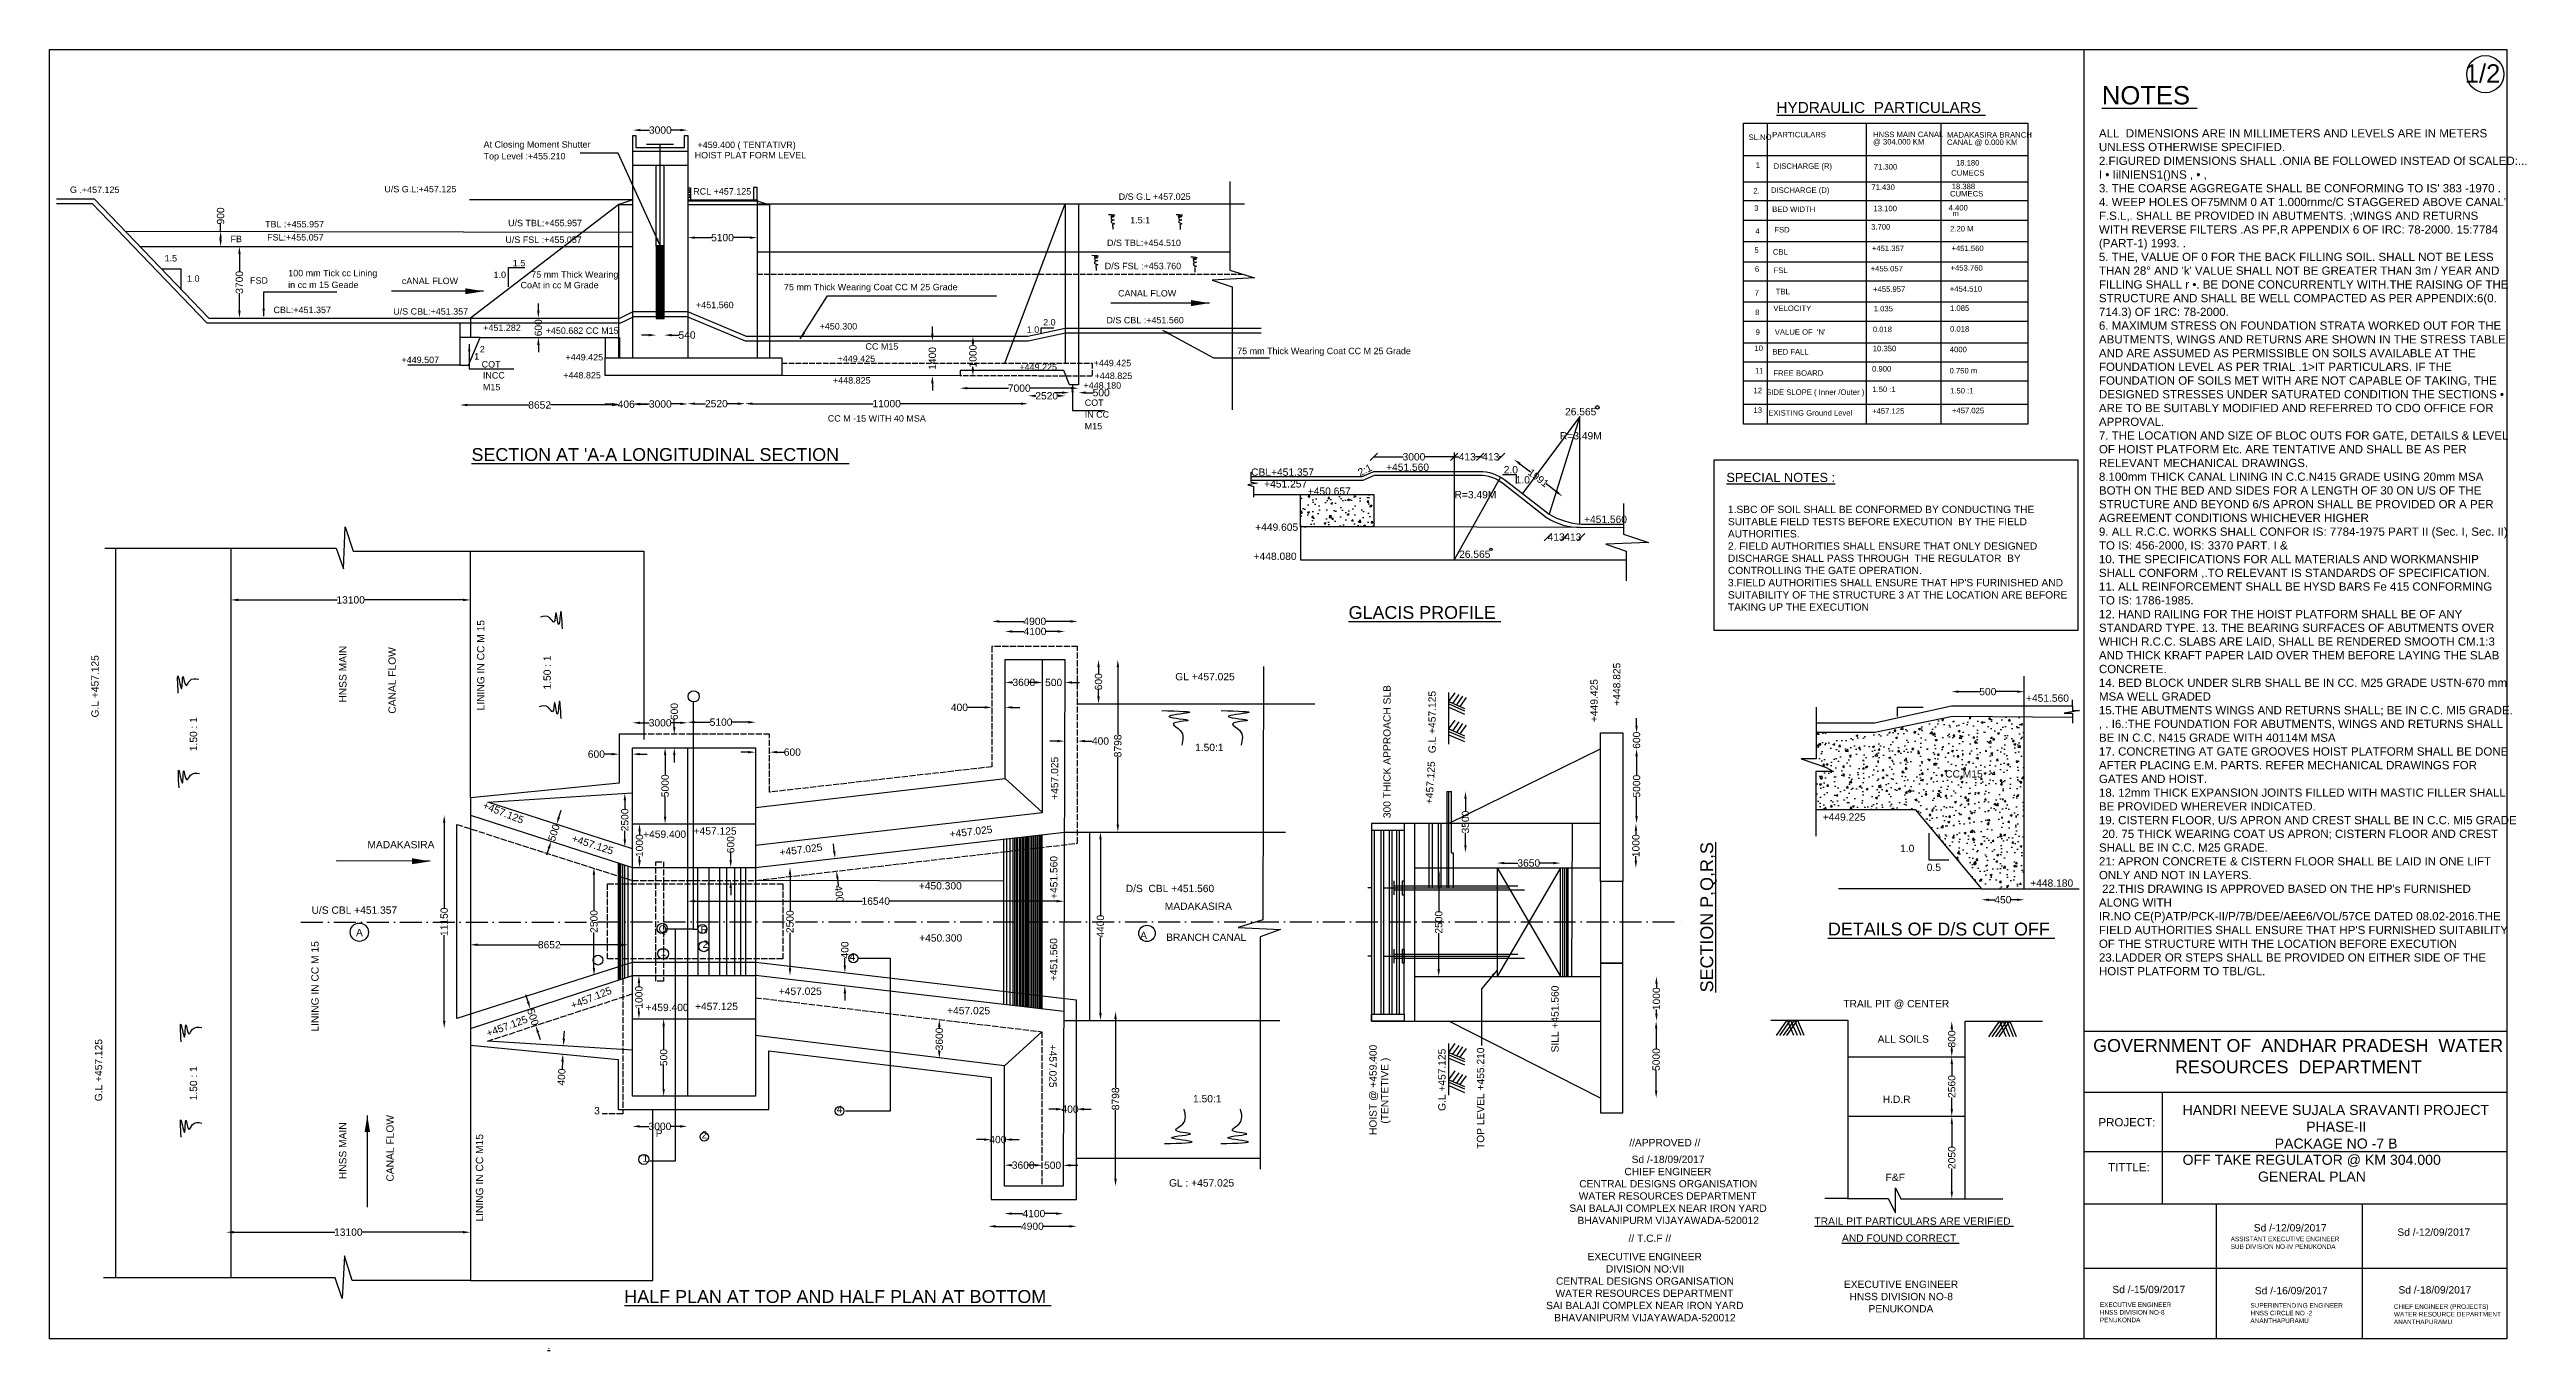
# Model space of a CAD drawing. Header units: millimetres. Extents: x -31830 to 103418, y -34303 to 36744.
import ezdxf

# ---------------------------------------------------------------- set-up
doc = ezdxf.new("R2010")
doc.units = ezdxf.units.MM
doc.header["$MEASUREMENT"] = 0
doc.linetypes.add('ACAD_ISO02W100', pattern=[15, 12, -3])
doc.linetypes.add('ACAD_ISO10W100', pattern=[18, 12, -3, 0, -3])
doc.layers.add('DRAWING', color=2, linetype='Continuous')
doc.layers.add('TEXT', color=7, linetype='Continuous')
doc.styles.add('1', font='arial.ttf', dxfattribs={"height": 250})
doc.styles.get("Standard").update_dxf_attribs({"font": 'arial.ttf', "height": 400})
doc.dimstyles.get("Standard").update_dxf_attribs({"dimtxt": 400, "dimasz": 400, "dimexe": 0.18, "dimexo": 0.0625, "dimgap": 0.09, "dimtad": 0, "dimdec": 0, "dimzin": 0, "dimdsep": 46, "dimtxsty": 'Standard', "dimcen": 0.09, "dimse1": 1, "dimse2": 1, "dimadec": 0, "dimazin": 0, "dimtfac": 1, "dimtdec": 0, "dimtofl": 0, "dimtmove": 0, "dimatfit": 3, "dimfxl": 1, "dimtolj": 1, "dimtzin": 0, "dimarcsym": 0})

msp = doc.modelspace()

# ---------------------------------------------------------------- texts
at = {"layer": 'TEXT', "color": 0}
for s, height, p in [('1/2', 1000, (100049.3, 34937.8)), ('%%UNOTES ', 1000, (80236.6, 33747.2)), ('At Closing Moment Shutter', 350, (-8130.8, 31385.1)), ('Top Level :+455.210', 350, (-8130.8, 30742.5)), ('HOIST PLAT FORM LEVEL', 350, (3395.2, 30799)), ('+459.400 ( TENTATIVR)', 350, (3548.9, 31361.7)), ('G .+457.125', 350, (-30715.4, 28912)), ('U/S G.L:+457.125', 350, (-13546.9, 28947.5)), ('RCL +457.125', 350, (3318.2, 28823.3)), ('D/S G.L +457.025', 350, (26548.7, 28534.8)), ('TBL :+455.957', 350, (-20063.5, 27029)), ('U/S TBL:+455.957', 350, (-6791.4, 27094.2)), ('1.5:1', 350, (27179.8, 27249.4)), ('FB', 350, (-21948.8, 26223)), ('FSL:+455.057', 350, (-19948.4, 26313.8)), ('U/S FSL :+455.057', 350, (-6939.1, 26183.4)), ('D/S TBL:+454.510', 350, (25911.3, 26013.5)), ('1.5', 350, (-25545.7, 25168.2)), ('1.0', 350, (-24318.1, 24057.5)), ('100 mm Tick cc Lining ', 350, (-18797.2, 24359.9)), ('1.0', 350, (-7584.9, 24267.6)), ('1.5', 350, (-6534.8, 24904.5)), ('75 mm Thick Wearing', 350, (-5524.5, 24286.2)), ('D/S FSL :+453.760', 350, (25787.6, 24746.6)), ('FSD', 350, (-20883.8, 23957.2)), ('in cc m 15 Geade', 350, (-18797.2, 23717.3)), ('cANAL FLOW', 350, (-12592.9, 23933.3)), ('CoAt in cc M Grade', 350, (-6110.8, 23704.4)), ('75 mm Thick Wearing Coat CC M 25 Grade', 350, (8272.1, 23596.8)), ('CANAL FLOW', 350, (26514.8, 23257.6)), ('CBL:+451.357', 350, (-19602.5, 22348)), ('U/S CBL:+451.357', 350, (-13063, 22265.8)), ('+451.282', 350, (-8150.5, 21375.4)), ('+451.560', 350, (3470.9, 22618.1)), ('+450.300', 350, (10218, 21453.3)), ('2.0', 350, (22424, 21674)), ('D/S CBL :+451.560', 350, (25880.5, 21789.9)), ('2', 350, (-8337.6, 20202)), ('+450.682 CC M15', 350, (-4739.5, 21216.4)), ('CC M15', 350, (12721.4, 20354.4)), ('1.0', 350, (21528.9, 21272.1)), ('75 mm Thick Wearing Coat CC M 25 Grade', 350, (33020, 20105.9)), ('+449.507', 350, (-12613.2, 19623.6)), ('1', 350, (-8643, 19815)), ('COT', 350, (-8232.8, 19377.9)), ('INCC', 350, (-8166.5, 18776.6)), ('+448.825', 350, (-3777.3, 18781.8)), ('+449.425', 350, (-3655.4, 19764.1)), ('+449.425', 350, (11198, 19683.7)), ('+449.225', 350, (21127.5, 19227.9)), ('+449.425', 350, (25180.6, 19448.1)), ('+448.825', 350, (25235.7, 18753.2)), ('M15', 350, (-8166.5, 18134.1)), ('+448.825', 350, (10951.3, 18502.5)), ('+448.180', 350, (24629.5, 18225.5)), ('COT', 350, (24695.1, 17283)), ('CC M -15 WITH 40 MSA', 350, (10665.7, 16425.2)), ('M15', 350, (24695.1, 15997.9)), ('IN CC', 350, (24695.1, 16640.5)), ('26.565', 400, (50920.6, 16768)), ("%%USECTION AT 'A-A LONGITUDINAL SECTION  ", 700, (-8790.5, 14276.1)), ('R=3.49M', 400, (50641.6, 15449)), ('CBL+451.357', 400, (33781.1, 13465.9)), ('+451.560', 400, (41147.7, 13736)), ('2.0', 400, (47574.5, 13592.7)), ('+451.257', 400, (34491, 12822.7)), ('+450.657', 400, (36873.7, 12426)), ('R=3.49M', 400, (44888.1, 12235.4)), ('1.0', 400, (48226.1, 13046.5)), ('+449.605', 400, (34002.8, 10460.8)), ('+451.560', 400, (51958.2, 10887.1)), ('+448.080', 400, (33917, 8870)), ('26.565', 400, (45137.3, 8982.3)), ('%%UGLACIS PROFILE ', 700, (39101.8, 5650.7)), ('GL +457.025', 400, (29638.1, 2296.7)), ('+451.560', 400, (76089.6, 1123)), ('1.50:1', 400, (30720.4, -1571)), ('CC M15', 400, (71677.6, -3015.2)), ('+449.225', 400, (64990.4, -5369.4)), ('MADAKASIRA ', 400, (-14474.3, -6877.9)), ('+459.400', 400, (580.2, -6306.8)), ('+457.125', 400, (3339.3, -6133.2)), ('1.0', 400, (69217.8, -7086.7)), ('0.5', 400, (70671.1, -8118)), ('+450.300', 400, (15635.8, -9127.5)), ('D/S  CBL +451.560', 400, (26933.7, -9272.4)), ('+448.180', 400, (76321.7, -8978.1)), ('U/S CBL +451.357', 400, (-17523.2, -10455.1)), ('MADAKASIRA', 400, (29067.4, -10241.7)), ('A', 400, (-15096, -11679.3)), ('Q', 400, (1427.5, -11485.2)), ('R', 400, (3712.9, -11514.6)), ('2', 400, (3830.7, -12315.1)), ('+450.300', 400, (15656.4, -11974.6)), ('A', 400, (27721.7, -11829)), ('BRANCH CANAL', 400, (29140.1, -11938)), ('%%UDETAILS OF D/S CUT OFF ', 700, (65277.5, -11637.4)), ('1', 400, (1539.4, -12744.7)), ('4', 400, (11855.4, -13008.9)), ('+457.025', 400, (7987.8, -14882.5)), ('+459.400', 400, (718.7, -15771)), ('+457.125', 400, (3416.2, -15713.2)), ('+457.025', 400, (17180.7, -15940.7)), ('TRAIL PIT @ CENTER ', 400, (66115.3, -15563.4)), ('ALL SOILS ', 400, (67991.8, -17495.7)), ('3', 400, (-2091.6, -21406.2)), ('4', 400, (11154.2, -21326)), ('1.50:1', 400, (30607.4, -20752.7)), ('H.D.R ', 400, (68267.5, -20782.9)), ('P', 400, (1266.7, -22640.8)), ('2', 400, (3770.9, -22723.7)), ('//APPROVED //', 400, (54427.5, -23151.8)), ('1', 400, (545.3, -23999.7)), ('GL : +457.025', 400, (29297.1, -25351.3)), ('F&F ', 400, (68424.9, -25051.2)), ('%%UTRAIL PIT PARTICULARS ARE VERIFIED ', 400, (64539.9, -27440.7)), ('// T.C.F //', 400, (54385.5, -28376.1)), ('%%UAND FOUND CORRECT ', 400, (66043.6, -28364.2)), ('Sd /-12/09/2017', 400, (88529, -27804.6)), ('Sd /-12/09/2017', 400, (96369.2, -28040.9)), ('%%UHALF PLAN AT TOP AND HALF PLAN AT BOTTOM ', 700, (-443, -31706.4)), ('Sd /-15/09/2017', 400, (80805.6, -31172.9)), ('Sd /-16/09/2017', 400, (88586.6, -31232)), ('Sd /-18/09/2017', 400, (96426.8, -31192.6)), ('%%U.', 400, (-4641.7, -34223.2))]:
    msp.add_text(s, height=height, dxfattribs=at).set_placement(p)
at = {"layer": 'TEXT'}
msp.add_text('%%UHYDRAULIC  PARTICULARS ', height=600, dxfattribs=at).set_placement((62461, 33279))
at = {"layer": 'TEXT', "color": 0, "style": '1'}
for s, height, p in [('SL.NO', 300, (60941.3, 31803.7)), ('PARTICULARS ', 300, (62231, 31945.5)), ('@ 304.000 KM ', 300, (67738.3, 31556.8)), ('HNSS MAIN CANAL ', 300, (67738.3, 31958.4)), ('CANAL @ 0.000 KM ', 300, (71775.3, 31531)), ('MADAKASIRA BRANCH ', 300, (71775.3, 31932.6)), ('1', 300, (61328.3, 30280.9)), ('DISCHARGE (R)', 300, (62308.9, 30227.3)), ('71.300', 300, (67777.5, 30188.6)), ('CUMECS ', 300, (72007.9, 29853.5)), ('18.180', 300, (72265.9, 30407.7)), ('2.', 300, (61199.3, 28876.1)), ('DISCHARGE (D)', 300, (62167, 28912.7)), ('71.430', 300, (67648.5, 29080.3)), ('CUMECS', 300, (71943.4, 28719.4)), ('18.388', 300, (72033.7, 29118.9)), ('3', 300, (61250.9, 27935.3)), ('BED WIDTH ', 300, (62231.5, 27868.8)), ('FSD', 300, (62347.5, 26754.7)), ('3.700 ', 300, (67635.9, 26909.8)), ('13.100', 300, (67764.8, 27915)), ('4.400', 300, (71866.3, 27953.7)), ('2.20 M', 300, (71943.7, 26806.7)), ('m', 300, (72072.7, 27644.4)), ('5', 300, (61263.9, 25636.9)), ('4', 300, (61315.5, 26680.8)), ('CBL', 300, (62270.1, 25543.3)), ('+451.357', 300, (67674.6, 25737)), ('+451.560', 300, (72021.1, 25737)), ('6', 300, (61289.7, 24605.9)), ('FSL', 300, (62308.8, 24538)), ('+455.057', 300, (67610.1, 24628.6)), ('+453.760', 300, (71969.5, 24667.3)), ('7', 300, (61277, 23299.6)), ('TBL', 300, (62424.9, 23378.1)), ('+455.957', 300, (67739, 23507.4)), ('+454.510', 300, (71930.8, 23520.3)), ('8', 300, (61302.8, 22242.8)), ('VELOCITY ', 300, (62295.9, 22463.1)), ('1.035', 300, (67777.4, 22444.5)), ('0.018', 300, (71943.4, 21336.2)), ('1.085', 300, (71943.4, 22470.3)), ('10', 300, (61264, 20278.4)), ('9', 300, (61328.6, 21160.3)), ('BED FALL', 300, (62244.3, 20086)), ("VALUE OF  'N'", 300, (62373.3, 21168.6)), ('0.018', 300, (67725.8, 21310.4)), ('10.350', 300, (67725.8, 20266.5)), ('4000', 300, (71930.5, 20214.9)), ('11', 300, (61289.8, 19054.1)), ('FREE BOARD', 300, (62295.9, 18926.1)), ('0.900', 300, (67687.1, 19158.1)), ('0.750 m', 300, (71917.6, 19055)), ('12', 300, (61212.4, 17971.5)), ('SIDE SLOPE ( Inner /Outer )', 300, (61906.1, 17882.2)), ('1.50 :1', 300, (67700, 18036.9)), ('1.50 :1', 300, (71943.4, 17959.5)), ('13', 300, (61212.4, 16901.8)), ('EXISTING Ground Level', 300, (62015.8, 16748.1)), ('+457.125', 300, (67687.1, 16851.2)), ('+457.025', 300, (72046.6, 16877)), ('%%USPECIAL NOTES :', 500, (59731, 13125.7)), ('PROJECT:', 450, (80047.7, -22065.2)), ('TITTLE:', 450, (80572.5, -24521.4))]:
    msp.add_text(s, height=height, dxfattribs=at).set_placement(p)
at = {"layer": 'TEXT', "color": 0}
for s, height, rotation, p in [('2:1', 400, 25.866568, (39727.7, 13437.9)), ('LINING IN CC M 15 ', 400, 90, (-8085.5, 652.4)), ('HNSS MAIN', 400, 90, (-15616, 1078.5)), ('CANAL FLOW', 400, 90, (-12925.4, 472.1)), ('G.L +457.125', 400, 90, (-29148.5, 267.8)), ('1.50 : 1', 400, 90, (-4459.2, 1792.5)), ('+448.825', 400, 90, (53943.3, 909)), ('300 THICK APPROACH SLB ', 400, 90, (41397.4, -5232.1)), ('G.L +457.125', 400, 90, (43859.6, -1685.9)), ('+449.425', 400, 90, (52705.8, 15.1)), ('1.50 : 1', 400, 90, (-23769.5, -1576)), ('+457.025', 400, 90, (23249.1, -4227.9)), ('+457.125', 400, 86.396818, (43683.7, -4479.8)), ('+457.125', 400, 338.34019, (-8214.7, -4683.8)), ('+457.125', 400, 342.031924, (-3349.8, -6504.4)), ('+457.025', 400, 7.182078, (8060.2, -7297.3)), ('+457.025', 400, 6.618066, (17342.9, -6304.1)), ('%%USECTION P,Q,R,S', 700, 90, (59008.7, -14746.4)), ('+451.560', 400, 90, (23205.3, -9644.4)), ('LINING IN CC M 15 ', 400, 90, (-17136.8, -16887.1)), ('+451.560', 400, 90, (23193.2, -14131.7)), ('+457.125', 400, 21.749958, (-3268.9, -15662.8)), ('SILL +451.560', 400, 90, (50571.1, -18027.8)), ('+457.125', 400, 20.185888, (-7885.7, -17182.1)), ('G.L +457.125', 400, 90, (-28955.2, -20695.9)), ('1.50 : 1', 400, 90, (-23769.5, -20642.8)), ('+457.025', 400, 270, (22756.9, -17601.5)), ('HOIST @ +459.400', 400, 90, (40636.1, -22538.1)), ('    (TENTETIVE )', 400, 90, (41278.6, -22538.1)), ('G.L +457.125', 400, 90, (44396.3, -21224)), ('TOP LEVEL +455.210', 400, 90, (46506.4, -23303)), ('CANAL FLOW ', 400, 90, (-13039, -25078.4)), ('HNSS MAIN ', 400, 90, (-15620.3, -24946.5)), ('LINING IN CC M15 ', 400, 90, (-8152.8, -27263.9))]:
    msp.add_text(s, height=height, rotation=rotation, dxfattribs=at).set_placement(p)
at = {"layer": 'TEXT', "color": 0, "attachment_point": 1}
for s, insert, char_height, width in [("ALL  DIMENSIONS ARE IN MILLIMETERS AND LEVELS ARE IN METERS UNLESS OTHERWISE SPECIFIED. \\P2.FIGURED DIMENSIONS SHALL .ONIA BE FOLLOWED INSTEAD Of SCALED:... \\PI • IiINIENS1()NS , • , \\P3. THE COARSE AGGREGATE SHALL BE CONFORMING TO IS' 383 -1970 .\\P4. WEEP HOLES OF75MNM 0 AT 1.000rnmc/C STAGGERED ABOVE CANAL' F.S.L,. SHALL BE PROVIDED IN ABUTMENTS. ;WINGS AND RETURNS WITH REVERSE FILTERS .AS PF,R APPENDIX 6 OF IRC: 78-2000. 15:7784 (PART-1) 1993. .\\P5. THE, VALUE OF 0 FOR THE BACK FILLING SOIL. SHALL NOT BE LESS THAN 28° AND 'k' VALUE SHALL NOT BE GREATER THAN 3m / YEAR AND FILLING SHALL r •. BE DONE CONCURRENTLY WITH.THE RAISING OF THE STRUCTURE AND SHALL BE WELL COMPACTED AS PER APPENDIX:6(0. 714.3) OF 1RC: 78-2000.\\P6. MAXIMUM STRESS ON FOUNDATION STRATA WORKED OUT FOR THE ABUTMENTS, WINGS AND RETURNS ARE SHOWN IN THE STRESS TABLE AND ARE ASSUMED AS PERMISSIBLE ON SOILS AVAILABLE AT THE FOUNDATION LEVEL AS PER TRIAL .1>IT PARTICULARS. IF THE FOUNDATION OF SOILS MET WITH ARE NOT CAPABLE OF TAKING, THE DESIGNED STRESSES UNDER SATURATED CONDITION THE SECTIONS • ARE TO BE SUITABLY MODIFIED AND REFERRED TO CDO OFFICE FOR APPROVAL. \\P7. THE LOCATION AND SIZE OF BLOC OUTS FOR GATE, DETAILS & LEVEL OF HOIST PLATFORM Etc. ARE TENTATIVE AND SHALL BE AS PER RELEVANT MECHANICAL DRAWINGS.\\P8.100mm THICK CANAL LINING IN C.C.N415 GRADE USING 20mm MSA BOTH ON THE BED AND SIDES FOR A LENGTH OF 30 ON U/S OF THE STRUCTURE AND BEYOND 6/S APRON SHALL BE PROVIDED OR A PER AGREEMENT CONDITIONS WHICHEVER HIGHER \\P9. ALL R.C.C. WORKS SHALL CONFOR IS: 7784-1975 PART II (Sec. I, Sec. II) \\PTO IS: 456-2000, IS: 3370 PART. I & \\P10. THE SPECIFICATIONS FOR ALL MATERIALS AND WORKMANSHIP SHALL CONFORM ,.TO RELEVANT IS STANDARDS OF SPECIFICATION. \\P11. ALL REINFORCEMENT SHALL BE HYSD BARS Fe 415 CONFORMING TO IS: 1786-1985. \\P12. HAND RAILING FOR THE HOIST PLATFORM SHALL BE OF ANY STANDARD TYPE. 13. THE BEARING SURFACES OF ABUTMENTS OVER WHICH R.C.C. SLABS ARE LAID, SHALL BE RENDERED SMOOTH CM.1:3 AND THICK KRAFT PAPER LAID OVER THEM BEFORE LAYING THE SLAB CONCRETE. \\P14. BED BLOCK UNDER SLRB SHALL BE IN CC. M25 GRADE USTN-670 mm MSA WELL GRADED\\P15.THE ABUTMENTS WINGS AND RETURNS SHALL; BE IN C.C. MI5 GRADE. \\P, . I6.:THE FOUNDATION FOR ABUTMENTS, WINGS AND RETURNS SHALL BE IN C.C. N415 GRADE WITH 40114M MSA \\P17. CONCRETING AT GATE GROOVES HOIST PLATFORM SHALL BE DONE AFTER PLACING E.M. PARTS. REFER MECHANICAL DRAWINGS FOR GATES AND HOIST.\\P18. 12mm THICK EXPANSION JOINTS FILLED WITH MASTIC FILLER SHALL BE PROVIDED WHEREVER INDICATED. \\P19. CISTERN FLOOR, U/S APRON AND CREST SHALL BE IN C.C. MI5 GRADE\\P 20. 75 THICK WEARING COAT US APRON; CISTERN FLOOR AND CREST SHALL BE IN C.C. M25 GRADE. \\P21: APRON CONCRETE & CISTERN FLOOR SHALL BE LAID IN ONE LIFT ONLY AND NOT IN LAYERS.\\P 22.THIS DRAWING IS APPROVED BASED ON THE HP's FURNISHED ALONG WITH\\PIR.NO CE(P)ATP/PCK-II/P/7B/DEE/AEE6/VOL/57CE DATED 08.02-2016.THE FIELD AUTHORITIES SHALL ENSURE THAT HP'S FURNISHED SUITABILITY OF THE STRUCTURE WITH THE LOCATION BEFORE EXECUTION \\P23.LADDER OR STEPS SHALL BE PROVIDED ON EITHER SIDE OF THE HOIST PLATFORM TO TBL/GL.", (80073.2, 32394.2), 450, 22340.146), ('\\pi3424.4;Sd /-18/09/2017 \\P\\pi3029.9;CHIEF ENGINEER \\P\\pi565.21;CENTRAL DESIGNS ORGANISATION  \\P\\pi537.79;WATER RESOURCES DEPARTMENT  \\P\\pi27.422;SAI BALAJI COMPLEX NEAR IRON YARD \\P\\pi469.58;BHAVANIPURM VIJAYAWADA-520012', (51132.2, -23665.2), 400, 10775.171), ('ASSISTANT EXECUTIVE ENGINEER         SUB DIVISION NO-IV PENUKONDA ', (87266.8, -28087.8), 250, 6942.326), ('\\pi2292.6;EXECUTIVE ENGINEER \\P\\pi3291.8;DIVISION NO:VII \\P\\pi565.21;CENTRAL DESIGNS ORGANISATION \\P\\pi537.79;WATER RESOURCES DEPARTMENT  \\P\\pi27.422;SAI BALAJI COMPLEX NEAR IRON YARD \\P\\pi469.58;BHAVANIPURM VIJAYAWADA-520012', (49861.1, -28979.1), 400, 10775.171), ('\\pi103.27;EXECUTIVE ENGINEER  \\P\\pi407.37;HNSS DIVISION NO-8 \\P\\pi1449.5;PENUKONDA', (66044, -30489.7), 400, 6396.453), ('EXECUTIVE ENGINEER  HNSS DIVISION NO-8 PENUKONDA', (80123.9, -31678.4), 250, 3997.783), ('SUPERINTENDING ENGINEER  HNSS CIRCLE NO -2 ANANTHAPURAMU ', (88346.6, -31717.6), 250, 5142.394), ('CHIEF ENGINEER (PROJECTS) WATER RESOURCE DEPARTMENT  ANANTHAPURAMU', (96180.2, -31780.7), 250, 5937.585)]:
    msp.add_mtext(s, dxfattribs=dict(at, insert=insert, char_height=char_height, width=width))
at = {"layer": 'TEXT', "color": 0, "attachment_point": 1, "style": '1'}
for s, insert, char_height, width in [("1.SBC OF SOIL SHALL BE CONFORMED BY CONDUCTING THE SUITABLE FIELD TESTS BEFORE EXECUTION  BY THE FIELD AUTHORITIES. \\P2. FIELD AUTHORITIES SHALL ENSURE THAT ONLY DESIGNED DISCHARGE SHALL PASS THROUGH  THE REGULATOR  BY CONTROLLING THE GATE OPERATION.  \\P3.FIELD AUTHORITIES SHALL ENSURE THAT HP'S FURINISHED AND SUITABILITY OF THE STRUCTURE 3 AT THE LOCATION ARE BEFORE TAKING UP THE EXECUTION ", (59814.6, 11829.5), 400, 18671.659), ('\\pi179.37;GOVERNMENT OF  ANDHAR PRADESH  WATER \\P\\pi4650.3;RESOURCES  DEPARTMENT ', (79579.6, -17296.9), 700, 22679.002), ('\\pi38.455;HANDRI NEEVE SUJALA SRAVANTI PROJECT \\P\\pi6788.5;PHASE-II \\P\\pi5066.5;PACKAGE NO -7 B', (84603.9, -20893.5), 550, 16736.357), ('\\pi36.954;OFF TAKE REGULATOR @ KM 304.000 \\P\\pi4156.5;GENERAL PLAN ', (84603.9, -23614.7), 550, 14101.91)]:
    msp.add_mtext(s, dxfattribs=dict(at, insert=insert, char_height=char_height, width=width))

# ---------------------------------------------------------------- blocks, each defined once
blk = doc.blocks.new('*D54')
at = {"layer": 'Defpoints', "color": 0, "transparency": 16777216}
for p in [(-22491, 25979), (-22490, 26816), (-22490, 26816)]:
    blk.add_point(p, dxfattribs=at)
at = {"layer": 'TEXT', "color": 0, "lineweight": -2, "transparency": 16777216}
for p, q in [((-22490, 26816), (-22490, 27216)), ((-22490, 26379), (-22490, 26416))]:
    blk.add_line(p, q, dxfattribs=at)
at = {"layer": 'TEXT', "color": 0, "transparency": 16777216}
for points in [[(-22556, 26416), (-22423, 26416), (-22490, 26816)], [(-22556, 26379), (-22423, 26379), (-22490, 25979)]]:
    blk.add_solid(points, dxfattribs=at)
at = {"layer": 'TEXT', "color": 0, "transparency": 16777216, "insert": (-22490, 27657), "char_height": 400, "attachment_point": 5, "rotation": 90}
blk.add_mtext('\\A1;900', dxfattribs=at)
blk = doc.blocks.new('*D55')
at = {"layer": 'Defpoints', "color": 0, "transparency": 16777216}
for p in [(-21615, 25979), (-21615, 22082), (-21462, 22082)]:
    blk.add_point(p, dxfattribs=at)
at = {"layer": 'TEXT', "color": 0, "lineweight": -2, "transparency": 16777216}
for p, q in [((-21462, 25579), (-21462, 24627)), ((-21462, 22482), (-21462, 23434))]:
    blk.add_line(p, q, dxfattribs=at)
at = {"layer": 'TEXT', "color": 0, "transparency": 16777216}
for points in [[(-21528, 25579), (-21395, 25579), (-21462, 25979)], [(-21528, 22482), (-21395, 22482), (-21462, 22082)]]:
    blk.add_solid(points, dxfattribs=at)
at = {"layer": 'TEXT', "color": 0, "transparency": 16777216, "insert": (-21462, 24030), "char_height": 400, "attachment_point": 5, "rotation": 90}
blk.add_mtext('\\A1;3700', dxfattribs=at)
blk = doc.blocks.new('*D56')
at = {"layer": 'Defpoints', "color": 0, "transparency": 16777216}
for p in [(-5139, 22082), (-5139, 22082), (-5139, 21016)]:
    blk.add_point(p, dxfattribs=at)
at = {"layer": 'TEXT', "color": 0, "lineweight": -2, "transparency": 16777216}
for p, q in [((-5139, 22482), (-5139, 22882)), ((-5139, 20616), (-5139, 20216))]:
    blk.add_line(p, q, dxfattribs=at)
at = {"layer": 'TEXT', "color": 0, "transparency": 16777216}
for points in [[(-5206, 22482), (-5073, 22482), (-5139, 22082)], [(-5206, 20616), (-5073, 20616), (-5139, 21016)]]:
    blk.add_solid(points, dxfattribs=at)
at = {"layer": 'TEXT', "color": 0, "transparency": 16777216, "insert": (-5139, 21549), "char_height": 400, "attachment_point": 5, "rotation": 90}
blk.add_mtext('\\A1;600', dxfattribs=at)
blk = doc.blocks.new('*D57')
at = {"layer": 'Defpoints', "color": 0, "transparency": 16777216}
for p in [(1286, 22057), (1737, 22057), (1737, 21148)]:
    blk.add_point(p, dxfattribs=at)
at = {"layer": 'TEXT', "color": 0, "lineweight": -2, "transparency": 16777216}
for p, q in [((886, 21148), (486, 21148)), ((2137, 21148), (2537, 21148))]:
    blk.add_line(p, q, dxfattribs=at)
at = {"layer": 'TEXT', "color": 0, "transparency": 16777216}
for points in [[(886, 21215), (886, 21082), (1286, 21148)], [(2137, 21215), (2137, 21082), (1737, 21148)]]:
    blk.add_solid(points, dxfattribs=at)
at = {"layer": 'TEXT', "color": 0, "transparency": 16777216, "insert": (2978, 21148), "char_height": 400, "attachment_point": 5}
blk.add_mtext('\\A1;540', dxfattribs=at)
blk = doc.blocks.new('*D58')
at = {"layer": 'Defpoints', "color": 0, "transparency": 16777216}
for p in [(3016, 26471), (6812, 26471), (6812, 26471)]:
    blk.add_point(p, dxfattribs=at)
at = {"layer": 'TEXT', "color": 0, "lineweight": -2, "transparency": 16777216}
for p, q in [((3416, 26471), (4317, 26471)), ((6412, 26471), (5510, 26471))]:
    blk.add_line(p, q, dxfattribs=at)
at = {"layer": 'TEXT', "color": 0, "transparency": 16777216}
for points in [[(3416, 26537), (3416, 26404), (3016, 26471)], [(6412, 26537), (6412, 26404), (6812, 26471)]]:
    blk.add_solid(points, dxfattribs=at)
at = {"layer": 'TEXT', "color": 0, "transparency": 16777216, "insert": (4914, 26471), "char_height": 400, "attachment_point": 5}
blk.add_mtext('\\A1;5100', dxfattribs=at)
blk = doc.blocks.new('*D59')
at = {"layer": 'Defpoints', "color": 0, "transparency": 16777216}
for p in [(-9424, 19507), (-711, 19909), (-711, 17331)]:
    blk.add_point(p, dxfattribs=at)
at = {"layer": 'TEXT', "color": 0, "lineweight": -2, "transparency": 16777216}
for p, q in [((-9024, 17331), (-5663, 17331)), ((-1111, 17331), (-4472, 17331))]:
    blk.add_line(p, q, dxfattribs=at)
at = {"layer": 'TEXT', "color": 0, "transparency": 16777216}
for points in [[(-9024, 17397), (-9024, 17264), (-9424, 17331)], [(-1111, 17397), (-1111, 17264), (-711, 17331)]]:
    blk.add_solid(points, dxfattribs=at)
at = {"layer": 'TEXT', "color": 0, "transparency": 16777216, "insert": (-5068, 17331), "char_height": 400, "attachment_point": 5}
blk.add_mtext('\\A1;8652', dxfattribs=at)
blk = doc.blocks.new('*D60')
at = {"layer": 'Defpoints', "color": 0, "transparency": 16777216}
for p in [(-711, 19909), (28, 19909), (28, 17373)]:
    blk.add_point(p, dxfattribs=at)
at = {"layer": 'TEXT', "color": 0, "lineweight": -2, "transparency": 16777216}
for p, q in [((-1111, 17373), (-1511, 17373)), ((428, 17373), (828, 17373))]:
    blk.add_line(p, q, dxfattribs=at)
at = {"layer": 'TEXT', "color": 0, "transparency": 16777216}
for points in [[(-1111, 17440), (-1111, 17306), (-711, 17373)], [(428, 17440), (428, 17306), (28, 17373)]]:
    blk.add_solid(points, dxfattribs=at)
at = {"layer": 'TEXT', "color": 0, "transparency": 16777216, "insert": (-342, 17373), "char_height": 400, "attachment_point": 5}
blk.add_mtext('\\A1;406', dxfattribs=at)
blk = doc.blocks.new('*D61')
at = {"layer": 'Defpoints', "color": 0, "transparency": 16777216}
for p in [(28, 19909), (3016, 19909), (3016, 17387)]:
    blk.add_point(p, dxfattribs=at)
at = {"layer": 'TEXT', "color": 0, "lineweight": -2, "transparency": 16777216}
for p, q in [((428, 17387), (925, 17387)), ((2616, 17387), (2118, 17387))]:
    blk.add_line(p, q, dxfattribs=at)
at = {"layer": 'TEXT', "color": 0, "transparency": 16777216}
for points in [[(428, 17454), (428, 17321), (28, 17387)], [(2616, 17454), (2616, 17321), (3016, 17387)]]:
    blk.add_solid(points, dxfattribs=at)
at = {"layer": 'TEXT', "color": 0, "transparency": 16777216, "insert": (1522, 17387), "char_height": 400, "attachment_point": 5}
blk.add_mtext('\\A1;3000', dxfattribs=at)
blk = doc.blocks.new('*D62')
at = {"layer": 'Defpoints', "color": 0, "transparency": 16777216}
for p in [(3016, 22148), (6148, 20827), (3016, 17403)]:
    blk.add_point(p, dxfattribs=at)
at = {"layer": 'TEXT', "color": 0, "lineweight": -2, "transparency": 16777216}
for p, q in [((3416, 17403), (3981, 17403)), ((5748, 17403), (5182, 17403))]:
    blk.add_line(p, q, dxfattribs=at)
at = {"layer": 'TEXT', "color": 0, "transparency": 16777216}
for points in [[(3416, 17470), (3416, 17336), (3016, 17403)], [(5748, 17470), (5748, 17336), (6148, 17403)]]:
    blk.add_solid(points, dxfattribs=at)
at = {"layer": 'TEXT', "color": 0, "transparency": 16777216, "insert": (4582, 17403), "char_height": 400, "attachment_point": 5}
blk.add_mtext('\\A1;2520', dxfattribs=at)
blk = doc.blocks.new('*D63')
at = {"layer": 'Defpoints', "color": 0, "transparency": 16777216}
for p in [(6148, 20827), (21608, 20827), (21608, 17403)]:
    blk.add_point(p, dxfattribs=at)
at = {"layer": 'TEXT', "color": 0, "lineweight": -2, "transparency": 16777216}
for p, q in [((6548, 17403), (13145, 17403)), ((21208, 17403), (14611, 17403))]:
    blk.add_line(p, q, dxfattribs=at)
at = {"layer": 'TEXT', "color": 0, "transparency": 16777216}
for points in [[(6548, 17470), (6548, 17336), (6148, 17403)], [(21208, 17470), (21208, 17336), (21608, 17403)]]:
    blk.add_solid(points, dxfattribs=at)
at = {"layer": 'TEXT', "color": 0, "transparency": 16777216, "insert": (13878, 17403), "char_height": 400, "attachment_point": 5}
blk.add_mtext('\\A1;11000', dxfattribs=at)
blk = doc.blocks.new('*D64')
at = {"layer": 'Defpoints', "color": 0, "transparency": 16777216}
for p in [(17888, 18918), (24353, 18918), (24353, 18248)]:
    blk.add_point(p, dxfattribs=at)
at = {"layer": 'TEXT', "color": 0, "lineweight": -2, "transparency": 16777216}
for p, q in [((18288, 18248), (20525, 18248)), ((23953, 18248), (21715, 18248))]:
    blk.add_line(p, q, dxfattribs=at)
at = {"layer": 'TEXT', "color": 0, "transparency": 16777216}
for points in [[(18288, 18314), (18288, 18181), (17888, 18248)], [(23953, 18314), (23953, 18181), (24353, 18248)]]:
    blk.add_solid(points, dxfattribs=at)
at = {"layer": 'TEXT', "color": 0, "transparency": 16777216, "insert": (21120, 18248), "char_height": 400, "attachment_point": 5}
blk.add_mtext('\\A1;7000', dxfattribs=at)
blk = doc.blocks.new('*D65')
at = {"layer": 'Defpoints', "color": 0, "transparency": 16777216}
for p in [(18591, 21081), (18591, 21081), (18591, 18918)]:
    blk.add_point(p, dxfattribs=at)
at = {"layer": 'TEXT', "color": 0, "lineweight": -2, "transparency": 16777216}
for p, q in [((18591, 20681), (18591, 20577)), ((18591, 19318), (18591, 19422))]:
    blk.add_line(p, q, dxfattribs=at)
at = {"layer": 'TEXT', "color": 0, "transparency": 16777216}
for points in [[(18524, 20681), (18658, 20681), (18591, 21081)], [(18524, 19318), (18658, 19318), (18591, 18918)]]:
    blk.add_solid(points, dxfattribs=at)
at = {"layer": 'TEXT', "color": 0, "transparency": 16777216, "insert": (18591, 20000), "char_height": 400, "attachment_point": 5, "rotation": 90}
blk.add_mtext('\\A1;1000', dxfattribs=at)
blk = doc.blocks.new('*D66')
at = {"layer": 'Defpoints', "color": 0, "transparency": 16777216}
for p in [(16375, 20827), (16490, 20827), (16490, 18923)]:
    blk.add_point(p, dxfattribs=at)
at = {"layer": 'TEXT', "color": 0, "lineweight": -2, "transparency": 16777216}
for p, q in [((16375, 21227), (16375, 21627)), ((16375, 18523), (16375, 18123))]:
    blk.add_line(p, q, dxfattribs=at)
at = {"layer": 'TEXT', "color": 0, "transparency": 16777216}
for points in [[(16309, 21227), (16442, 21227), (16375, 20827)], [(16309, 18523), (16442, 18523), (16375, 18923)]]:
    blk.add_solid(points, dxfattribs=at)
at = {"layer": 'TEXT', "color": 0, "transparency": 16777216, "insert": (16375, 19875), "char_height": 400, "attachment_point": 5, "rotation": 90}
blk.add_mtext('\\A1;1400', dxfattribs=at)
blk = doc.blocks.new('*D67')
at = {"layer": 'Defpoints', "color": 0, "transparency": 16777216}
for p in [(21608, 20827), (23631, 20827), (23631, 17832)]:
    blk.add_point(p, dxfattribs=at)
at = {"layer": 'TEXT', "color": 0, "lineweight": -2, "transparency": 16777216}
for p, q in [((22008, 17832), (22019, 17832)), ((23231, 17832), (23219, 17832))]:
    blk.add_line(p, q, dxfattribs=at)
at = {"layer": 'TEXT', "color": 0, "transparency": 16777216}
for points in [[(22008, 17898), (22008, 17765), (21608, 17832)], [(23231, 17898), (23231, 17765), (23631, 17832)]]:
    blk.add_solid(points, dxfattribs=at)
at = {"layer": 'TEXT', "color": 0, "transparency": 16777216, "insert": (22619, 17832), "char_height": 400, "attachment_point": 5}
blk.add_mtext('\\A1;2520', dxfattribs=at)
blk = doc.blocks.new('*D68')
at = {"layer": 'Defpoints', "color": 0, "transparency": 16777216}
for p in [(23858, 18425), (24353, 18425), (24353, 18004)]:
    blk.add_point(p, dxfattribs=at)
at = {"layer": 'TEXT', "color": 0, "lineweight": -2, "transparency": 16777216}
for p, q in [((23458, 18004), (23058, 18004)), ((24753, 18004), (25153, 18004))]:
    blk.add_line(p, q, dxfattribs=at)
at = {"layer": 'TEXT', "color": 0, "transparency": 16777216}
for points in [[(23458, 18071), (23458, 17938), (23858, 18004)], [(24753, 18071), (24753, 17938), (24353, 18004)]]:
    blk.add_solid(points, dxfattribs=at)
at = {"layer": 'TEXT', "color": 0, "transparency": 16777216, "insert": (25594, 18004), "char_height": 400, "attachment_point": 5}
blk.add_mtext('\\A1;500', dxfattribs=at)
blk = doc.blocks.new('_Oblique')
at = {"color": 0, "linetype": 'ByBlock', "lineweight": -2}
blk.add_line((-0.5, -0.5), (0.5, 0.5), dxfattribs=at)
blk = doc.blocks.new('*D69')
at = {"layer": 'Defpoints', "color": 0, "transparency": 16777216}
for p in [(40474, 13702), (44867, 14499), (44867, 13702)]:
    blk.add_point(p, dxfattribs=at)
at = {"layer": 'TEXT', "color": 0, "lineweight": -2, "transparency": 16777216}
for p, q in [((40474, 14499), (42074, 14499)), ((44867, 14499), (43267, 14499))]:
    blk.add_line(p, q, dxfattribs=at)
at = {"layer": 'TEXT', "color": 0, "lineweight": -2, "transparency": 16777216, "xscale": 400, "yscale": 400, "zscale": 400, "rotation": 180}
blk.add_blockref('_Oblique', (40474, 14499), dxfattribs=at)
at = {"layer": 'TEXT', "color": 0, "lineweight": -2, "transparency": 16777216, "xscale": 400, "yscale": 400, "zscale": 400}
blk.add_blockref('_Oblique', (44867, 14499), dxfattribs=at)
at = {"layer": 'TEXT', "color": 0, "transparency": 16777216, "insert": (42671, 14499), "char_height": 400, "attachment_point": 5}
blk.add_mtext('\\A1;3000', dxfattribs=at)
blk = doc.blocks.new('*D70')
at = {"layer": 'Defpoints', "color": 0, "transparency": 16777216}
for p in [(48139, 14357), (47402, 13392), (50050, 11371)]:
    blk.add_point(p, dxfattribs=at)
at = {"layer": 'TEXT', "color": 0, "lineweight": -2, "transparency": 16777216}
for p, q in [((48457, 14115), (49034, 13675)), ((50469, 12579), (49892, 13019))]:
    blk.add_line(p, q, dxfattribs=at)
at = {"layer": 'TEXT', "color": 0, "transparency": 16777216}
for points in [[(48498, 14168), (48417, 14062), (48139, 14357)], [(50509, 12632), (50429, 12526), (50787, 12336)]]:
    blk.add_solid(points, dxfattribs=at)
at = {"layer": 'TEXT', "color": 0, "transparency": 16777216, "insert": (49463, 13347), "char_height": 400, "attachment_point": 5, "rotation": 322.64118}
blk.add_mtext('\\A1;1991', dxfattribs=at)
blk = doc.blocks.new('*D71')
at = {"layer": 'Defpoints', "color": 0, "transparency": 16777216}
for p in [(-21928, 6628), (-8850, 6686), (-8850, 6628)]:
    blk.add_point(p, dxfattribs=at)
at = {"layer": 'TEXT', "color": 0, "lineweight": -2, "transparency": 16777216}
for p, q in [((-21528, 6686), (-16123, 6686)), ((-9250, 6686), (-14656, 6686))]:
    blk.add_line(p, q, dxfattribs=at)
at = {"layer": 'TEXT', "color": 0, "transparency": 16777216}
for points in [[(-21528, 6753), (-21528, 6620), (-21928, 6686)], [(-9250, 6753), (-9250, 6620), (-8850, 6686)]]:
    blk.add_solid(points, dxfattribs=at)
at = {"layer": 'TEXT', "color": 0, "transparency": 16777216, "insert": (-15389, 6686), "char_height": 400, "attachment_point": 5}
blk.add_mtext('\\A1;13100', dxfattribs=at)
blk = doc.blocks.new('*D72')
at = {"layer": 'Defpoints', "color": 0, "transparency": 16777216}
for p in [(-8850, -12148), (-231, -12148), (-231, -12148)]:
    blk.add_point(p, dxfattribs=at)
at = {"layer": 'TEXT', "color": 0, "lineweight": -2, "transparency": 16777216}
for p, q in [((-8450, -12148), (-5136, -12148)), ((-631, -12148), (-3945, -12148))]:
    blk.add_line(p, q, dxfattribs=at)
at = {"layer": 'TEXT', "color": 0, "transparency": 16777216}
for points in [[(-8450, -12081), (-8450, -12214), (-8850, -12148)], [(-631, -12081), (-631, -12214), (-231, -12148)]]:
    blk.add_solid(points, dxfattribs=at)
at = {"layer": 'TEXT', "color": 0, "transparency": 16777216, "insert": (-4541, -12148), "char_height": 400, "attachment_point": 5}
blk.add_mtext('\\A1;8652', dxfattribs=at)
blk = doc.blocks.new('*D73')
at = {"layer": 'Defpoints', "color": 0, "transparency": 16777216}
for p in [(1, -20417), (3001, -20417), (3001, -22066)]:
    blk.add_point(p, dxfattribs=at)
at = {"layer": 'TEXT', "color": 0, "lineweight": -2, "transparency": 16777216}
for p, q in [((401, -22066), (905, -22066)), ((2601, -22066), (2098, -22066))]:
    blk.add_line(p, q, dxfattribs=at)
at = {"layer": 'TEXT', "color": 0, "transparency": 16777216}
for points in [[(401, -21999), (401, -22132), (1, -22066)], [(2601, -21999), (2601, -22132), (3001, -22066)]]:
    blk.add_solid(points, dxfattribs=at)
at = {"layer": 'TEXT', "color": 0, "transparency": 16777216, "insert": (1501, -22066), "char_height": 400, "attachment_point": 5}
blk.add_mtext('\\A1;3000', dxfattribs=at)
blk = doc.blocks.new('*D74')
at = {"layer": 'Defpoints', "color": 0, "transparency": 16777216}
for p in [(11496, -14392), (11580, -13681), (11597, -13681)]:
    blk.add_point(p, dxfattribs=at)
at = {"layer": 'TEXT', "color": 0, "lineweight": -2, "transparency": 16777216}
for p, q in [((11597, -13281), (11597, -12881)), ((11597, -14792), (11597, -15192))]:
    blk.add_line(p, q, dxfattribs=at)
at = {"layer": 'TEXT', "color": 0, "transparency": 16777216}
for points in [[(11530, -13281), (11663, -13281), (11597, -13681)], [(11530, -14792), (11663, -14792), (11597, -14392)]]:
    blk.add_solid(points, dxfattribs=at)
at = {"layer": 'TEXT', "color": 0, "transparency": 16777216, "insert": (11597, -12432), "char_height": 400, "attachment_point": 5, "rotation": 90}
blk.add_mtext('\\A1;400', dxfattribs=at)
blk = doc.blocks.new('*D75')
at = {"layer": 'Defpoints', "color": 0, "transparency": 16777216}
for p in [(16760, -16232), (16754, -18354), (17013, -18354)]:
    blk.add_point(p, dxfattribs=at)
at = {"layer": 'TEXT', "color": 0, "lineweight": -2, "transparency": 16777216}
for p, q in [((16754, -16632), (16754, -16696)), ((16754, -17954), (16754, -17890))]:
    blk.add_line(p, q, dxfattribs=at)
at = {"layer": 'TEXT', "color": 0, "transparency": 16777216}
for points in [[(16687, -16632), (16820, -16632), (16754, -16232)], [(16687, -17954), (16820, -17954), (16754, -18354)]]:
    blk.add_solid(points, dxfattribs=at)
at = {"layer": 'TEXT', "color": 0, "transparency": 16777216, "insert": (16754, -17293), "char_height": 400, "attachment_point": 5, "rotation": 90}
blk.add_mtext('\\A1;3600', dxfattribs=at)
blk = doc.blocks.new('*D76')
at = {"layer": 'Defpoints', "color": 0, "transparency": 16777216}
for p in [(23535, -21068), (24252, -21068), (24252, -21127)]:
    blk.add_point(p, dxfattribs=at)
at = {"layer": 'TEXT', "color": 0, "lineweight": -2, "transparency": 16777216}
for p, q in [((23135, -21127), (22735, -21127)), ((24652, -21127), (25052, -21127))]:
    blk.add_line(p, q, dxfattribs=at)
at = {"layer": 'TEXT', "color": 0, "transparency": 16777216}
for points in [[(23135, -21060), (23135, -21193), (23535, -21127)], [(24652, -21060), (24652, -21193), (24252, -21127)]]:
    blk.add_solid(points, dxfattribs=at)
at = {"layer": 'TEXT', "color": 0, "transparency": 16777216, "insert": (23894, -21127), "char_height": 400, "attachment_point": 5}
blk.add_mtext('\\A1;400', dxfattribs=at)
blk = doc.blocks.new('*D77')
at = {"layer": 'Defpoints', "color": 0, "transparency": 16777216}
for p in [(23551, -15793), (23523, -25329), (26377, -25329)]:
    blk.add_point(p, dxfattribs=at)
at = {"layer": 'TEXT', "color": 0, "lineweight": -2, "transparency": 16777216}
for p, q in [((26377, -16193), (26377, -19963)), ((26377, -24929), (26377, -21159))]:
    blk.add_line(p, q, dxfattribs=at)
at = {"layer": 'TEXT', "color": 0, "transparency": 16777216}
for points in [[(26310, -16193), (26443, -16193), (26377, -15793)], [(26310, -24929), (26443, -24929), (26377, -25329)]]:
    blk.add_solid(points, dxfattribs=at)
at = {"layer": 'TEXT', "color": 0, "transparency": 16777216, "insert": (26377, -20561), "char_height": 400, "attachment_point": 5, "rotation": 90}
blk.add_mtext('\\A1;8798', dxfattribs=at)
blk = doc.blocks.new('*D78')
at = {"layer": 'Defpoints', "color": 0, "transparency": 16777216}
for p in [(25671, -5989), (25553, -16282), (25671, -16282)]:
    blk.add_point(p, dxfattribs=at)
at = {"layer": 'TEXT', "color": 0, "lineweight": -2, "transparency": 16777216}
for p, q in [((25553, -6389), (25553, -10531)), ((25553, -15882), (25553, -11741))]:
    blk.add_line(p, q, dxfattribs=at)
at = {"layer": 'TEXT', "color": 0, "transparency": 16777216}
for points in [[(25486, -6389), (25620, -6389), (25553, -5989)], [(25486, -15882), (25620, -15882), (25553, -16282)]]:
    blk.add_solid(points, dxfattribs=at)
at = {"layer": 'TEXT', "color": 0, "transparency": 16777216, "insert": (25553, -11136), "char_height": 400, "attachment_point": 5, "rotation": 90}
blk.add_mtext('\\A1;4400', dxfattribs=at)
blk = doc.blocks.new('*D79')
at = {"layer": 'Defpoints', "color": 0, "transparency": 16777216}
for p in [(20314, -24184), (22357, -24184), (22357, -24184)]:
    blk.add_point(p, dxfattribs=at)
at = {"layer": 'TEXT', "color": 0, "lineweight": -2, "transparency": 16777216}
for p, q in [((20714, -24184), (20739, -24184)), ((21957, -24184), (21932, -24184))]:
    blk.add_line(p, q, dxfattribs=at)
at = {"layer": 'TEXT', "color": 0, "transparency": 16777216}
for points in [[(20714, -24118), (20714, -24251), (20314, -24184)], [(21957, -24118), (21957, -24251), (22357, -24184)]]:
    blk.add_solid(points, dxfattribs=at)
at = {"layer": 'TEXT', "color": 0, "transparency": 16777216, "insert": (21336, -24184), "char_height": 400, "attachment_point": 5}
blk.add_mtext('\\A1;3600', dxfattribs=at)
blk = doc.blocks.new('*D80')
at = {"layer": 'Defpoints', "color": 0, "transparency": 16777216}
for p in [(22357, -24188), (23526, -24191), (23526, -24191)]:
    blk.add_point(p, dxfattribs=at)
at = {"layer": 'TEXT', "color": 0, "lineweight": -2, "transparency": 16777216}
for p, q in [((21957, -24191), (21557, -24191)), ((23926, -24191), (24326, -24191))]:
    blk.add_line(p, q, dxfattribs=at)
at = {"layer": 'TEXT', "color": 0, "transparency": 16777216}
for points in [[(21957, -24125), (21957, -24258), (22357, -24191)], [(23926, -24125), (23926, -24258), (23526, -24191)]]:
    blk.add_solid(points, dxfattribs=at)
at = {"layer": 'TEXT', "color": 0, "transparency": 16777216, "insert": (22942, -24191), "char_height": 400, "attachment_point": 5}
blk.add_mtext('\\A1;500', dxfattribs=at)
blk = doc.blocks.new('*D81')
at = {"layer": 'Defpoints', "color": 0, "transparency": 16777216}
for p in [(20314, -25329), (23523, -25329), (23523, -26829)]:
    blk.add_point(p, dxfattribs=at)
at = {"layer": 'TEXT', "color": 0, "lineweight": -2, "transparency": 16777216}
for p, q in [((20714, -26829), (21314, -26829)), ((23123, -26829), (22523, -26829))]:
    blk.add_line(p, q, dxfattribs=at)
at = {"layer": 'TEXT', "color": 0, "transparency": 16777216}
for points in [[(20714, -26762), (20714, -26895), (20314, -26829)], [(23123, -26762), (23123, -26895), (23523, -26829)]]:
    blk.add_solid(points, dxfattribs=at)
at = {"layer": 'TEXT', "color": 0, "transparency": 16777216, "insert": (21919, -26829), "char_height": 400, "attachment_point": 5}
blk.add_mtext('\\A1;4100', dxfattribs=at)
blk = doc.blocks.new('*D82')
at = {"layer": 'Defpoints', "color": 0, "transparency": 16777216}
for p in [(19423, -26056), (24252, -26056), (19423, -27524)]:
    blk.add_point(p, dxfattribs=at)
at = {"layer": 'TEXT', "color": 0, "lineweight": -2, "transparency": 16777216}
for p, q in [((19823, -27524), (21233, -27524)), ((23852, -27524), (22442, -27524))]:
    blk.add_line(p, q, dxfattribs=at)
at = {"layer": 'TEXT', "color": 0, "transparency": 16777216}
for points in [[(19823, -27457), (19823, -27590), (19423, -27524)], [(23852, -27457), (23852, -27590), (24252, -27524)]]:
    blk.add_solid(points, dxfattribs=at)
at = {"layer": 'TEXT', "color": 0, "transparency": 16777216, "insert": (21838, -27524), "char_height": 400, "attachment_point": 5}
blk.add_mtext('\\A1;4900', dxfattribs=at)
blk = doc.blocks.new('*D83')
at = {"layer": 'Defpoints', "color": 0, "transparency": 16777216}
for p in [(1702, -16197), (1702, -20417), (1702, -20417)]:
    blk.add_point(p, dxfattribs=at)
at = {"layer": 'TEXT', "color": 0, "lineweight": -2, "transparency": 16777216}
for p, q in [((1702, -16597), (1702, -17866)), ((1702, -20017), (1702, -18748))]:
    blk.add_line(p, q, dxfattribs=at)
at = {"layer": 'TEXT', "color": 0, "transparency": 16777216}
for points in [[(1636, -16597), (1769, -16597), (1702, -16197)], [(1636, -20017), (1769, -20017), (1702, -20417)]]:
    blk.add_solid(points, dxfattribs=at)
at = {"layer": 'TEXT', "color": 0, "transparency": 16777216, "insert": (1702, -18307), "char_height": 400, "attachment_point": 5, "rotation": 90}
blk.add_mtext('\\A1;500', dxfattribs=at)
blk = doc.blocks.new('*D84')
at = {"layer": 'Defpoints', "color": 0, "transparency": 16777216}
for p in [(352, -13833), (352, -16197), (352, -16197)]:
    blk.add_point(p, dxfattribs=at)
at = {"layer": 'TEXT', "color": 0, "lineweight": -2, "transparency": 16777216}
for p, q in [((352, -14233), (352, -14437)), ((352, -15797), (352, -15593))]:
    blk.add_line(p, q, dxfattribs=at)
at = {"layer": 'TEXT', "color": 0, "transparency": 16777216}
for points in [[(286, -14233), (419, -14233), (352, -13833)], [(286, -15797), (419, -15797), (352, -16197)]]:
    blk.add_solid(points, dxfattribs=at)
at = {"layer": 'TEXT', "color": 0, "transparency": 16777216, "insert": (352, -15015), "char_height": 400, "attachment_point": 5, "rotation": 90}
blk.add_mtext('\\A1;1000', dxfattribs=at)
blk = doc.blocks.new('*D85')
at = {"layer": 'Defpoints', "color": 0, "transparency": 16777216}
for p in [(1782, -1389), (1782, -5543), (1782, -5543)]:
    blk.add_point(p, dxfattribs=at)
at = {"layer": 'TEXT', "color": 0, "lineweight": -2, "transparency": 16777216}
for p, q in [((1782, -1789), (1782, -2869)), ((1782, -5143), (1782, -4063))]:
    blk.add_line(p, q, dxfattribs=at)
at = {"layer": 'TEXT', "color": 0, "transparency": 16777216}
for points in [[(1715, -1789), (1849, -1789), (1782, -1389)], [(1715, -5143), (1849, -5143), (1782, -5543)]]:
    blk.add_solid(points, dxfattribs=at)
at = {"layer": 'TEXT', "color": 0, "transparency": 16777216, "insert": (1782, -3466), "char_height": 400, "attachment_point": 5, "rotation": 90}
blk.add_mtext('\\A1;5000', dxfattribs=at)
blk = doc.blocks.new('*D86')
at = {"layer": 'Defpoints', "color": 0, "transparency": 16777216}
for p in [(-8850, -5070), (-10280, -16711), (-8850, -16711)]:
    blk.add_point(p, dxfattribs=at)
at = {"layer": 'TEXT', "color": 0, "lineweight": -2, "transparency": 16777216}
for p, q in [((-10280, -5470), (-10280, -10157)), ((-10280, -16311), (-10280, -11624))]:
    blk.add_line(p, q, dxfattribs=at)
at = {"layer": 'TEXT', "color": 0, "transparency": 16777216}
for points in [[(-10347, -5470), (-10213, -5470), (-10280, -5070)], [(-10347, -16311), (-10213, -16311), (-10280, -16711)]]:
    blk.add_solid(points, dxfattribs=at)
at = {"layer": 'TEXT', "color": 0, "transparency": 16777216, "insert": (-10280, -10891), "char_height": 400, "attachment_point": 5, "rotation": 90}
blk.add_mtext('\\A1;11150', dxfattribs=at)
blk = doc.blocks.new('*D87')
at = {"layer": 'Defpoints', "color": 0, "transparency": 16777216}
for p in [(6712, -7924), (6743, -13833), (8602, -13833)]:
    blk.add_point(p, dxfattribs=at)
at = {"layer": 'TEXT', "color": 0, "lineweight": -2, "transparency": 16777216}
for p, q in [((8602, -8324), (8602, -10287)), ((8602, -13433), (8602, -11487))]:
    blk.add_line(p, q, dxfattribs=at)
at = {"layer": 'TEXT', "color": 0, "transparency": 16777216}
for points in [[(8535, -8324), (8668, -8324), (8602, -7924)], [(8535, -13433), (8668, -13433), (8602, -13833)]]:
    blk.add_solid(points, dxfattribs=at)
at = {"layer": 'TEXT', "color": 0, "transparency": 16777216, "insert": (8602, -10887), "char_height": 400, "attachment_point": 5, "rotation": 90}
blk.add_mtext('\\A1;2500', dxfattribs=at)
blk = doc.blocks.new('*D88')
at = {"layer": 'Defpoints', "color": 0, "transparency": 16777216}
for p in [(12, -10), (3007, -26), (3007, -26)]:
    blk.add_point(p, dxfattribs=at)
at = {"layer": 'TEXT', "color": 0, "lineweight": -2, "transparency": 16777216}
for p, q in [((412, -26), (913, -26)), ((2607, -26), (2106, -26))]:
    blk.add_line(p, q, dxfattribs=at)
at = {"layer": 'TEXT', "color": 0, "transparency": 16777216}
for points in [[(412, 41), (412, -93), (12, -26)], [(2607, 41), (2607, -93), (3007, -26)]]:
    blk.add_solid(points, dxfattribs=at)
at = {"layer": 'TEXT', "color": 0, "transparency": 16777216, "insert": (1510, -26), "char_height": 400, "attachment_point": 5}
blk.add_mtext('\\A1;3000', dxfattribs=at)
blk = doc.blocks.new('*D89')
at = {"layer": 'Defpoints', "color": 0, "transparency": 16777216}
for p in [(2284, -652), (2289, -652), (2289, -1389)]:
    blk.add_point(p, dxfattribs=at)
at = {"layer": 'TEXT', "color": 0, "lineweight": -2, "transparency": 16777216}
for p, q in [((2284, -252), (2284, 148)), ((2284, -1789), (2284, -2189))]:
    blk.add_line(p, q, dxfattribs=at)
at = {"layer": 'TEXT', "color": 0, "transparency": 16777216}
for points in [[(2217, -252), (2351, -252), (2284, -652)], [(2217, -1789), (2351, -1789), (2284, -1389)]]:
    blk.add_solid(points, dxfattribs=at)
at = {"layer": 'TEXT', "color": 0, "transparency": 16777216, "insert": (2284, 590), "char_height": 400, "attachment_point": 5, "rotation": 90}
blk.add_mtext('\\A1;600', dxfattribs=at)
blk = doc.blocks.new('*D90')
at = {"layer": 'Defpoints', "color": 0, "transparency": 16777216}
for p in [(6727, 8), (6727, 6), (3005, -1)]:
    blk.add_point(p, dxfattribs=at)
at = {"layer": 'TEXT', "color": 0, "lineweight": -2, "transparency": 16777216}
for p, q in [((3405, 8), (4241, 8)), ((6327, 8), (5434, 8))]:
    blk.add_line(p, q, dxfattribs=at)
at = {"layer": 'TEXT', "color": 0, "transparency": 16777216}
for points in [[(3405, 75), (3405, -59), (3005, 8)], [(6327, 75), (6327, -59), (6727, 8)]]:
    blk.add_solid(points, dxfattribs=at)
at = {"layer": 'TEXT', "color": 0, "transparency": 16777216, "insert": (4837, 8), "char_height": 400, "attachment_point": 5}
blk.add_mtext('\\A1;5100', dxfattribs=at)
blk = doc.blocks.new('*D91')
at = {"layer": 'Defpoints', "color": 0, "transparency": 16777216}
for p in [(6712, -1699), (7488, -1628), (7488, -1699)]:
    blk.add_point(p, dxfattribs=at)
at = {"layer": 'TEXT', "color": 0, "lineweight": -2, "transparency": 16777216}
for p, q in [((6312, -1628), (5912, -1628)), ((7888, -1628), (8288, -1628))]:
    blk.add_line(p, q, dxfattribs=at)
at = {"layer": 'TEXT', "color": 0, "transparency": 16777216}
for points in [[(6312, -1561), (6312, -1695), (6712, -1628)], [(7888, -1561), (7888, -1695), (7488, -1628)]]:
    blk.add_solid(points, dxfattribs=at)
at = {"layer": 'TEXT', "color": 0, "transparency": 16777216, "insert": (8730, -1628), "char_height": 400, "attachment_point": 5}
blk.add_mtext('\\A1;600', dxfattribs=at)
blk = doc.blocks.new('*D92')
at = {"layer": 'Defpoints', "color": 0, "transparency": 16777216}
for p in [(-730, -1736), (-730, -1736), (1, -1736)]:
    blk.add_point(p, dxfattribs=at)
at = {"layer": 'TEXT', "color": 0, "lineweight": -2, "transparency": 16777216}
for p, q in [((-1130, -1736), (-1530, -1736)), ((401, -1736), (801, -1736))]:
    blk.add_line(p, q, dxfattribs=at)
at = {"layer": 'TEXT', "color": 0, "transparency": 16777216}
for points in [[(-1130, -1670), (-1130, -1803), (-730, -1736)], [(401, -1670), (401, -1803), (1, -1736)]]:
    blk.add_solid(points, dxfattribs=at)
at = {"layer": 'TEXT', "color": 0, "transparency": 16777216, "insert": (-1972, -1736), "char_height": 400, "attachment_point": 5}
blk.add_mtext('\\A1;600', dxfattribs=at)
blk = doc.blocks.new('*D93')
at = {"layer": 'Defpoints', "color": 0, "transparency": 16777216}
for p in [(-419, -3861), (-316, -3861), (-333, -6793)]:
    blk.add_point(p, dxfattribs=at)
at = {"layer": 'TEXT', "color": 0, "lineweight": -2, "transparency": 16777216}
for p, q in [((-419, -4261), (-419, -4727)), ((-419, -6393), (-419, -5927))]:
    blk.add_line(p, q, dxfattribs=at)
at = {"layer": 'TEXT', "color": 0, "transparency": 16777216}
for points in [[(-485, -4261), (-352, -4261), (-419, -3861)], [(-485, -6393), (-352, -6393), (-419, -6793)]]:
    blk.add_solid(points, dxfattribs=at)
at = {"layer": 'TEXT', "color": 0, "transparency": 16777216, "insert": (-419, -5327), "char_height": 400, "attachment_point": 5, "rotation": 90}
blk.add_mtext('\\A1;2500', dxfattribs=at)
blk = doc.blocks.new('*D94')
at = {"layer": 'Defpoints', "color": 0, "transparency": 16777216}
for p in [(385, -5543), (385, -7924), (385, -7924)]:
    blk.add_point(p, dxfattribs=at)
at = {"layer": 'TEXT', "color": 0, "lineweight": -2, "transparency": 16777216}
for p, q in [((385, -5943), (385, -6156)), ((385, -7524), (385, -7312))]:
    blk.add_line(p, q, dxfattribs=at)
at = {"layer": 'TEXT', "color": 0, "transparency": 16777216}
for points in [[(319, -5943), (452, -5943), (385, -5543)], [(319, -7524), (452, -7524), (385, -7924)]]:
    blk.add_solid(points, dxfattribs=at)
at = {"layer": 'TEXT', "color": 0, "transparency": 16777216, "insert": (385, -6734), "char_height": 400, "attachment_point": 5, "rotation": 90}
blk.add_mtext('\\A1;1000', dxfattribs=at)
blk = doc.blocks.new('*D95')
at = {"layer": 'Defpoints', "color": 0, "transparency": 16777216}
for p in [(-4441, -6492), (-4141, -5564), (-4141, -5564)]:
    blk.add_point(p, dxfattribs=at)
at = {"layer": 'TEXT', "color": 0, "lineweight": -2, "transparency": 16777216}
for p, q in [((-4018, -5183), (-3895, -4802)), ((-4564, -6873), (-4686, -7253))]:
    blk.add_line(p, q, dxfattribs=at)
at = {"layer": 'TEXT', "color": 0, "transparency": 16777216}
for points in [[(-4081, -5162), (-3955, -5203), (-4141, -5564)], [(-4627, -6852), (-4500, -6893), (-4441, -6492)]]:
    blk.add_solid(points, dxfattribs=at)
at = {"layer": 'TEXT', "color": 0, "transparency": 16777216, "insert": (-4291, -6028), "char_height": 400, "attachment_point": 5, "rotation": 72.10863}
blk.add_mtext('\\A1;500', dxfattribs=at)
blk = doc.blocks.new('*D96')
at = {"layer": 'Defpoints', "color": 0, "transparency": 16777216}
for p in [(5364, -7924), (5364, -7924), (5364, -8639)]:
    blk.add_point(p, dxfattribs=at)
at = {"layer": 'TEXT', "color": 0, "lineweight": -2, "transparency": 16777216}
for p, q in [((5364, -7524), (5364, -7124)), ((5364, -9039), (5364, -9439))]:
    blk.add_line(p, q, dxfattribs=at)
at = {"layer": 'TEXT', "color": 0, "transparency": 16777216}
for points in [[(5298, -7524), (5431, -7524), (5364, -7924)], [(5298, -9039), (5431, -9039), (5364, -8639)]]:
    blk.add_solid(points, dxfattribs=at)
at = {"layer": 'TEXT', "color": 0, "transparency": 16777216, "insert": (5364, -6682), "char_height": 400, "attachment_point": 5, "rotation": 90}
blk.add_mtext('\\A1;600', dxfattribs=at)
blk = doc.blocks.new('*D97')
at = {"layer": 'Defpoints', "color": 0, "transparency": 16777216}
for p in [(11063, -7426), (11144, -8126), (11144, -8126)]:
    blk.add_point(p, dxfattribs=at)
at = {"layer": 'TEXT', "color": 0, "lineweight": -2, "transparency": 16777216}
for p, q in [((11017, -7028), (10971, -6631)), ((11190, -8523), (11236, -8921))]:
    blk.add_line(p, q, dxfattribs=at)
at = {"layer": 'TEXT', "color": 0, "transparency": 16777216}
for points in [[(11083, -7021), (10951, -7036), (11063, -7426)], [(11256, -8516), (11124, -8531), (11144, -8126)]]:
    blk.add_solid(points, dxfattribs=at)
at = {"layer": 'TEXT', "color": 0, "transparency": 16777216, "insert": (11288, -9367), "char_height": 400, "attachment_point": 5, "rotation": 276.60421}
blk.add_mtext('\\A1;400', dxfattribs=at)
blk = doc.blocks.new('*D98')
at = {"layer": 'Defpoints', "color": 0, "transparency": 16777216}
for p in [(23609, 4963), (20348, 3425), (23609, 3415)]:
    blk.add_point(p, dxfattribs=at)
at = {"layer": 'TEXT', "color": 0, "lineweight": -2, "transparency": 16777216}
for p, q in [((20748, 4963), (21374, 4963)), ((23209, 4963), (22583, 4963))]:
    blk.add_line(p, q, dxfattribs=at)
at = {"layer": 'TEXT', "color": 0, "transparency": 16777216}
for points in [[(20748, 5030), (20748, 4897), (20348, 4963)], [(23209, 5030), (23209, 4897), (23609, 4963)]]:
    blk.add_solid(points, dxfattribs=at)
at = {"layer": 'TEXT', "color": 0, "transparency": 16777216, "insert": (21979, 4963), "char_height": 400, "attachment_point": 5}
blk.add_mtext('\\A1;4100', dxfattribs=at)
blk = doc.blocks.new('*D99')
at = {"layer": 'Defpoints', "color": 0, "transparency": 16777216}
for p in [(24307, 5514), (19630, 4149), (24307, 4149)]:
    blk.add_point(p, dxfattribs=at)
at = {"layer": 'TEXT', "color": 0, "lineweight": -2, "transparency": 16777216}
for p, q in [((20030, 5514), (21364, 5514)), ((23907, 5514), (22573, 5514))]:
    blk.add_line(p, q, dxfattribs=at)
at = {"layer": 'TEXT', "color": 0, "transparency": 16777216}
for points in [[(20030, 5581), (20030, 5447), (19630, 5514)], [(23907, 5581), (23907, 5447), (24307, 5514)]]:
    blk.add_solid(points, dxfattribs=at)
at = {"layer": 'TEXT', "color": 0, "transparency": 16777216, "insert": (21969, 5514), "char_height": 400, "attachment_point": 5}
blk.add_mtext('\\A1;4900', dxfattribs=at)
blk = doc.blocks.new('*D100')
at = {"layer": 'Defpoints', "color": 0, "transparency": 16777216}
for p in [(23609, 3415), (23602, 1014), (25448, 1014)]:
    blk.add_point(p, dxfattribs=at)
at = {"layer": 'TEXT', "color": 0, "lineweight": -2, "transparency": 16777216}
for p, q in [((25448, 3015), (25448, 2657)), ((25448, 1414), (25448, 1772))]:
    blk.add_line(p, q, dxfattribs=at)
at = {"layer": 'TEXT', "color": 0, "transparency": 16777216}
for points in [[(25381, 3015), (25515, 3015), (25448, 3415)], [(25381, 1414), (25515, 1414), (25448, 1014)]]:
    blk.add_solid(points, dxfattribs=at)
at = {"layer": 'TEXT', "color": 0, "transparency": 16777216, "insert": (25448, 2215), "char_height": 400, "attachment_point": 5, "rotation": 90}
blk.add_mtext('\\A1;600', dxfattribs=at)
blk = doc.blocks.new('*D101')
at = {"layer": 'Defpoints', "color": 0, "transparency": 16777216}
for p in [(23609, 3415), (24307, -5989), (26502, -5989)]:
    blk.add_point(p, dxfattribs=at)
at = {"layer": 'TEXT', "color": 0, "lineweight": -2, "transparency": 16777216}
for p, q in [((26502, 3015), (26502, -689)), ((26502, -5589), (26502, -1885))]:
    blk.add_line(p, q, dxfattribs=at)
at = {"layer": 'TEXT', "color": 0, "transparency": 16777216}
for points in [[(26436, 3015), (26569, 3015), (26502, 3415)], [(26436, -5589), (26569, -5589), (26502, -5989)]]:
    blk.add_solid(points, dxfattribs=at)
at = {"layer": 'TEXT', "color": 0, "transparency": 16777216, "insert": (26502, -1287), "char_height": 400, "attachment_point": 5, "rotation": 90}
blk.add_mtext('\\A1;8798', dxfattribs=at)
blk = doc.blocks.new('*D102')
at = {"layer": 'Defpoints', "color": 0, "transparency": 16777216}
for p in [(23596, -1024), (24307, -1024), (24307, -1024)]:
    blk.add_point(p, dxfattribs=at)
at = {"layer": 'TEXT', "color": 0, "lineweight": -2, "transparency": 16777216}
for p, q in [((23196, -1024), (22796, -1024)), ((24707, -1024), (25107, -1024))]:
    blk.add_line(p, q, dxfattribs=at)
at = {"layer": 'TEXT', "color": 0, "transparency": 16777216}
for points in [[(23196, -957), (23196, -1090), (23596, -1024)], [(24707, -957), (24707, -1090), (24307, -1024)]]:
    blk.add_solid(points, dxfattribs=at)
at = {"layer": 'TEXT', "color": 0, "transparency": 16777216, "insert": (25556, -1024), "char_height": 400, "attachment_point": 5}
blk.add_mtext('\\A1;400', dxfattribs=at)
blk = doc.blocks.new('*D103')
at = {"layer": 'Defpoints', "color": 0, "transparency": 16777216}
for p in [(19630, 861), (20348, 861), (20348, 817)]:
    blk.add_point(p, dxfattribs=at)
at = {"layer": 'TEXT', "color": 0, "lineweight": -2, "transparency": 16777216}
for p, q in [((19230, 817), (18302, 817)), ((20748, 817), (21148, 817))]:
    blk.add_line(p, q, dxfattribs=at)
at = {"layer": 'TEXT', "color": 0, "transparency": 16777216}
for points in [[(19230, 884), (19230, 751), (19630, 817)], [(20748, 884), (20748, 751), (20348, 817)]]:
    blk.add_solid(points, dxfattribs=at)
at = {"layer": 'TEXT', "color": 0, "transparency": 16777216, "insert": (17853, 817), "char_height": 400, "attachment_point": 5}
blk.add_mtext('\\A1;400', dxfattribs=at)
blk = doc.blocks.new('*D104')
at = {"layer": 'Defpoints', "color": 0, "transparency": 16777216}
for p in [(20348, 2181), (22393, 2181), (22393, 2181)]:
    blk.add_point(p, dxfattribs=at)
at = {"layer": 'TEXT', "color": 0, "lineweight": -2, "transparency": 16777216}
for p, q in [((20748, 2181), (20774, 2181)), ((21993, 2181), (21967, 2181))]:
    blk.add_line(p, q, dxfattribs=at)
at = {"layer": 'TEXT', "color": 0, "transparency": 16777216}
for points in [[(20748, 2247), (20748, 2114), (20348, 2181)], [(21993, 2247), (21993, 2114), (22393, 2181)]]:
    blk.add_solid(points, dxfattribs=at)
at = {"layer": 'TEXT', "color": 0, "transparency": 16777216, "insert": (21370, 2181), "char_height": 400, "attachment_point": 5}
blk.add_mtext('\\A1;3600', dxfattribs=at)
blk = doc.blocks.new('*D105')
at = {"layer": 'Defpoints', "color": 0, "transparency": 16777216}
for p in [(22393, 2181), (23605, 2177), (23605, 2177)]:
    blk.add_point(p, dxfattribs=at)
at = {"layer": 'TEXT', "color": 0, "lineweight": -2, "transparency": 16777216}
for p, q in [((21993, 2177), (21593, 2177)), ((24005, 2177), (24405, 2177))]:
    blk.add_line(p, q, dxfattribs=at)
at = {"layer": 'TEXT', "color": 0, "transparency": 16777216}
for points in [[(21993, 2244), (21993, 2110), (22393, 2177)], [(24005, 2244), (24005, 2110), (23605, 2177)]]:
    blk.add_solid(points, dxfattribs=at)
at = {"layer": 'TEXT', "color": 0, "transparency": 16777216, "insert": (22999, 2177), "char_height": 400, "attachment_point": 5}
blk.add_mtext('\\A1;500', dxfattribs=at)
blk = doc.blocks.new('*D106')
at = {"layer": 'Defpoints', "color": 0, "transparency": 16777216}
for p in [(19589, -22730), (20314, -22730), (20314, -22786)]:
    blk.add_point(p, dxfattribs=at)
at = {"layer": 'TEXT', "color": 0, "lineweight": -2, "transparency": 16777216}
for p, q in [((19189, -22786), (18789, -22786)), ((20714, -22786), (21114, -22786))]:
    blk.add_line(p, q, dxfattribs=at)
at = {"layer": 'TEXT', "color": 0, "transparency": 16777216}
for points in [[(19189, -22719), (19189, -22853), (19589, -22786)], [(20714, -22719), (20714, -22853), (20314, -22786)]]:
    blk.add_solid(points, dxfattribs=at)
at = {"layer": 'TEXT', "color": 0, "transparency": 16777216, "insert": (19952, -22786), "char_height": 400, "attachment_point": 5}
blk.add_mtext('\\A1;400', dxfattribs=at)
blk = doc.blocks.new('*D107')
at = {"layer": 'Defpoints', "color": 0, "transparency": 16777216}
for p in [(-3798, -18125), (-3769, -17668), (-3769, -17668)]:
    blk.add_point(p, dxfattribs=at)
at = {"layer": 'TEXT', "color": 0, "lineweight": -2, "transparency": 16777216}
for p, q in [((-3744, -17269), (-3720, -16870)), ((-3822, -18525), (-3847, -18924))]:
    blk.add_line(p, q, dxfattribs=at)
at = {"layer": 'TEXT', "color": 0, "transparency": 16777216}
for points in [[(-3811, -17265), (-3678, -17273), (-3769, -17668)], [(-3889, -18521), (-3756, -18529), (-3798, -18125)]]:
    blk.add_solid(points, dxfattribs=at)
at = {"layer": 'TEXT', "color": 0, "transparency": 16777216, "insert": (-3875, -19372), "char_height": 400, "attachment_point": 5, "rotation": 86.45088}
blk.add_mtext('\\A1;400', dxfattribs=at)
blk = doc.blocks.new('*D108')
at = {"layer": 'Defpoints', "color": 0, "transparency": 16777216}
for p in [(-5377, -15577), (-5284, -16552), (-5081, -16486)]:
    blk.add_point(p, dxfattribs=at)
at = {"layer": 'TEXT', "color": 0, "lineweight": -2, "transparency": 16777216}
for p, q in [((-5704, -15263), (-5828, -14883)), ((-5160, -16933), (-5036, -17313))]:
    blk.add_line(p, q, dxfattribs=at)
at = {"layer": 'TEXT', "color": 0, "transparency": 16777216}
for points in [[(-5641, -15243), (-5768, -15284), (-5580, -15644)], [(-5097, -16912), (-5224, -16953), (-5284, -16552)]]:
    blk.add_solid(points, dxfattribs=at)
at = {"layer": 'TEXT', "color": 0, "transparency": 16777216, "insert": (-5432, -16098), "char_height": 400, "attachment_point": 5, "rotation": 288.04955}
blk.add_mtext('\\A1;500', dxfattribs=at)
blk = doc.blocks.new('*D109')
at = {"layer": 'Defpoints', "color": 0, "transparency": 16777216}
for p in [(1, -7924), (-2104, -13821), (1, -13821)]:
    blk.add_point(p, dxfattribs=at)
at = {"layer": 'TEXT', "color": 0, "lineweight": -2, "transparency": 16777216}
for p, q in [((-2104, -8324), (-2104, -10273)), ((-2104, -13421), (-2104, -11473))]:
    blk.add_line(p, q, dxfattribs=at)
at = {"layer": 'TEXT', "color": 0, "transparency": 16777216}
for points in [[(-2171, -8324), (-2038, -8324), (-2104, -7924)], [(-2171, -13421), (-2038, -13421), (-2104, -13821)]]:
    blk.add_solid(points, dxfattribs=at)
at = {"layer": 'TEXT', "color": 0, "transparency": 16777216, "insert": (-2104, -10873), "char_height": 400, "attachment_point": 5, "rotation": 90}
blk.add_mtext('\\A1;2500', dxfattribs=at)
blk = doc.blocks.new('*D110')
at = {"layer": 'Defpoints', "color": 0, "transparency": 16777216}
for p in [(3001, -9748), (23569, -9768), (23569, -9810)]:
    blk.add_point(p, dxfattribs=at)
at = {"layer": 'TEXT', "color": 0, "lineweight": -2, "transparency": 16777216}
for p, q in [((3401, -9768), (12552, -9768)), ((23169, -9768), (14019, -9768))]:
    blk.add_line(p, q, dxfattribs=at)
at = {"layer": 'TEXT', "color": 0, "transparency": 16777216}
for points in [[(3401, -9702), (3401, -9835), (3001, -9768)], [(23169, -9702), (23169, -9835), (23569, -9768)]]:
    blk.add_solid(points, dxfattribs=at)
at = {"layer": 'TEXT', "color": 0, "transparency": 16777216, "insert": (13285, -9768), "char_height": 400, "attachment_point": 5}
blk.add_mtext('\\A1;16540', dxfattribs=at)
blk = doc.blocks.new('*D111')
at = {"layer": 'Defpoints', "color": 0, "transparency": 16777216}
for p in [(52860, -577), (52860, -1449), (54826, -1449)]:
    blk.add_point(p, dxfattribs=at)
at = {"layer": 'TEXT', "color": 0, "lineweight": -2, "transparency": 16777216}
for p, q in [((54826, -177), (54826, 223)), ((54826, -1849), (54826, -2249))]:
    blk.add_line(p, q, dxfattribs=at)
at = {"layer": 'TEXT', "color": 0, "transparency": 16777216}
for points in [[(54759, -177), (54893, -177), (54826, -577)], [(54759, -1849), (54893, -1849), (54826, -1449)]]:
    blk.add_solid(points, dxfattribs=at)
at = {"layer": 'TEXT', "color": 0, "transparency": 16777216, "insert": (54826, -977), "char_height": 400, "attachment_point": 5, "rotation": 90}
blk.add_mtext('\\A1;600', dxfattribs=at)
blk = doc.blocks.new('*D112')
at = {"layer": 'Defpoints', "color": 0, "transparency": 16777216}
for p in [(52860, -1449), (52860, -5523), (54827, -5523)]:
    blk.add_point(p, dxfattribs=at)
at = {"layer": 'TEXT', "color": 0, "lineweight": -2, "transparency": 16777216}
for p, q in [((54827, -1849), (54827, -2890)), ((54827, -5123), (54827, -4083))]:
    blk.add_line(p, q, dxfattribs=at)
at = {"layer": 'TEXT', "color": 0, "transparency": 16777216}
for points in [[(54760, -1849), (54893, -1849), (54827, -1449)], [(54760, -5123), (54893, -5123), (54827, -5523)]]:
    blk.add_solid(points, dxfattribs=at)
at = {"layer": 'TEXT', "color": 0, "transparency": 16777216, "insert": (54827, -3486), "char_height": 400, "attachment_point": 5, "rotation": 90}
blk.add_mtext('\\A1;5000', dxfattribs=at)
blk = doc.blocks.new('*D113')
at = {"layer": 'Defpoints', "color": 0, "transparency": 16777216}
for p in [(52860, -5523), (52860, -7954), (54790, -7954)]:
    blk.add_point(p, dxfattribs=at)
at = {"layer": 'TEXT', "color": 0, "lineweight": -2, "transparency": 16777216}
for p, q in [((54790, -5923), (54790, -6161)), ((54790, -7554), (54790, -7316))]:
    blk.add_line(p, q, dxfattribs=at)
at = {"layer": 'TEXT', "color": 0, "transparency": 16777216}
for points in [[(54724, -5923), (54857, -5923), (54790, -5523)], [(54724, -7554), (54857, -7554), (54790, -7954)]]:
    blk.add_solid(points, dxfattribs=at)
at = {"layer": 'TEXT', "color": 0, "transparency": 16777216, "insert": (54790, -6739), "char_height": 400, "attachment_point": 5, "rotation": 90}
blk.add_mtext('\\A1;1000', dxfattribs=at)
blk = doc.blocks.new('*D114')
at = {"layer": 'Defpoints', "color": 0, "transparency": 16777216}
for p in [(47207, -7954), (50676, -7685), (50676, -7954)]:
    blk.add_point(p, dxfattribs=at)
at = {"layer": 'TEXT', "color": 0, "lineweight": -2, "transparency": 16777216}
for p, q in [((47607, -7685), (48345, -7685)), ((50276, -7685), (49538, -7685))]:
    blk.add_line(p, q, dxfattribs=at)
at = {"layer": 'TEXT', "color": 0, "transparency": 16777216}
for points in [[(47607, -7619), (47607, -7752), (47207, -7685)], [(50276, -7619), (50276, -7752), (50676, -7685)]]:
    blk.add_solid(points, dxfattribs=at)
at = {"layer": 'TEXT', "color": 0, "transparency": 16777216, "insert": (48941, -7685), "char_height": 400, "attachment_point": 5}
blk.add_mtext('\\A1;3650', dxfattribs=at)
blk = doc.blocks.new('*D115')
at = {"layer": 'Defpoints', "color": 0, "transparency": 16777216}
for p in [(44723, -3772), (45484, -3772), (44813, -7119)]:
    blk.add_point(p, dxfattribs=at)
at = {"layer": 'TEXT', "color": 0, "lineweight": -2, "transparency": 16777216}
for p, q in [((45484, -4172), (45484, -4849)), ((45484, -6719), (45484, -6042))]:
    blk.add_line(p, q, dxfattribs=at)
at = {"layer": 'TEXT', "color": 0, "transparency": 16777216}
for points in [[(45417, -4172), (45550, -4172), (45484, -3772)], [(45417, -6719), (45550, -6719), (45484, -7119)]]:
    blk.add_solid(points, dxfattribs=at)
at = {"layer": 'TEXT', "color": 0, "transparency": 16777216, "insert": (45484, -5446), "char_height": 400, "attachment_point": 5, "rotation": 90}
blk.add_mtext('\\A1;3500', dxfattribs=at)
blk = doc.blocks.new('*D116')
at = {"layer": 'Defpoints', "color": 0, "transparency": 16777216}
for p in [(42698, -7954), (42698, -13879), (44023, -13879)]:
    blk.add_point(p, dxfattribs=at)
at = {"layer": 'TEXT', "color": 0, "lineweight": -2, "transparency": 16777216}
for p, q in [((44023, -8354), (44023, -10316)), ((44023, -13479), (44023, -11517))]:
    blk.add_line(p, q, dxfattribs=at)
at = {"layer": 'TEXT', "color": 0, "transparency": 16777216}
for points in [[(43956, -8354), (44090, -8354), (44023, -7954)], [(43956, -13479), (44090, -13479), (44023, -13879)]]:
    blk.add_solid(points, dxfattribs=at)
at = {"layer": 'TEXT', "color": 0, "transparency": 16777216, "insert": (44023, -10916), "char_height": 400, "attachment_point": 5, "rotation": 90}
blk.add_mtext('\\A1;2500', dxfattribs=at)
blk = doc.blocks.new('*D117')
at = {"layer": 'Defpoints', "color": 0, "transparency": 16777216}
for p in [(52860, -13879), (52860, -16315), (55912, -16315)]:
    blk.add_point(p, dxfattribs=at)
at = {"layer": 'TEXT', "color": 0, "lineweight": -2, "transparency": 16777216}
for p, q in [((55912, -14279), (55912, -14519)), ((55912, -15915), (55912, -15675))]:
    blk.add_line(p, q, dxfattribs=at)
at = {"layer": 'TEXT', "color": 0, "transparency": 16777216}
for points in [[(55845, -14279), (55978, -14279), (55912, -13879)], [(55845, -15915), (55978, -15915), (55912, -16315)]]:
    blk.add_solid(points, dxfattribs=at)
at = {"layer": 'TEXT', "color": 0, "transparency": 16777216, "insert": (55912, -15097), "char_height": 400, "attachment_point": 5, "rotation": 90}
blk.add_mtext('\\A1;1000', dxfattribs=at)
blk = doc.blocks.new('*D118')
at = {"layer": 'Defpoints', "color": 0, "transparency": 16777216}
for p in [(52860, -16315), (52860, -20516), (55896, -20516)]:
    blk.add_point(p, dxfattribs=at)
at = {"layer": 'TEXT', "color": 0, "lineweight": -2, "transparency": 16777216}
for p, q in [((55896, -16715), (55896, -17819)), ((55896, -20116), (55896, -19012))]:
    blk.add_line(p, q, dxfattribs=at)
at = {"layer": 'TEXT', "color": 0, "transparency": 16777216}
for points in [[(55829, -16715), (55963, -16715), (55896, -16315)], [(55829, -20116), (55963, -20116), (55896, -20516)]]:
    blk.add_solid(points, dxfattribs=at)
at = {"layer": 'TEXT', "color": 0, "transparency": 16777216, "insert": (55896, -18415), "char_height": 400, "attachment_point": 5, "rotation": 90}
blk.add_mtext('\\A1;5000', dxfattribs=at)
blk = doc.blocks.new('*D119')
at = {"layer": 'Defpoints', "color": 0, "transparency": 16777216}
for p in [(73668, -9091), (75991, -9091), (75991, -9689)]:
    blk.add_point(p, dxfattribs=at)
at = {"layer": 'TEXT', "color": 0, "lineweight": -2, "transparency": 16777216}
for p, q in [((74068, -9689), (74380, -9689)), ((75591, -9689), (75279, -9689))]:
    blk.add_line(p, q, dxfattribs=at)
at = {"layer": 'TEXT', "color": 0, "transparency": 16777216}
for points in [[(74068, -9623), (74068, -9756), (73668, -9689)], [(75591, -9623), (75591, -9756), (75991, -9689)]]:
    blk.add_solid(points, dxfattribs=at)
at = {"layer": 'TEXT', "color": 0, "transparency": 16777216, "insert": (74829, -9689), "char_height": 400, "attachment_point": 5}
blk.add_mtext('\\A1;450', dxfattribs=at)
blk = doc.blocks.new('*D120')
at = {"layer": 'Defpoints', "color": 0, "transparency": 16777216}
for p in [(75991, 1676), (72022, 902), (75991, 902)]:
    blk.add_point(p, dxfattribs=at)
at = {"layer": 'TEXT', "color": 0, "lineweight": -2, "transparency": 16777216}
for p, q in [((72422, 1676), (73565, 1676)), ((75591, 1676), (74447, 1676))]:
    blk.add_line(p, q, dxfattribs=at)
at = {"layer": 'TEXT', "color": 0, "transparency": 16777216}
for points in [[(72422, 1742), (72422, 1609), (72022, 1676)], [(75591, 1742), (75591, 1609), (75991, 1676)]]:
    blk.add_solid(points, dxfattribs=at)
at = {"layer": 'TEXT', "color": 0, "transparency": 16777216, "insert": (74006, 1676), "char_height": 400, "attachment_point": 5}
blk.add_mtext('\\A1;500', dxfattribs=at)
blk = doc.blocks.new('*D121')
at = {"layer": 'Defpoints', "color": 0, "transparency": 16777216}
for p in [(-22181, -27845), (-8850, -27845), (-8850, -27845)]:
    blk.add_point(p, dxfattribs=at)
at = {"layer": 'TEXT', "color": 0, "lineweight": -2, "transparency": 16777216}
for p, q in [((-21781, -27845), (-16249, -27845)), ((-9250, -27845), (-14782, -27845))]:
    blk.add_line(p, q, dxfattribs=at)
at = {"layer": 'TEXT', "color": 0, "transparency": 16777216}
for points in [[(-21781, -27778), (-21781, -27911), (-22181, -27845)], [(-9250, -27778), (-9250, -27911), (-8850, -27845)]]:
    blk.add_solid(points, dxfattribs=at)
at = {"layer": 'TEXT', "color": 0, "transparency": 16777216, "insert": (-15515, -27845), "char_height": 400, "attachment_point": 5}
blk.add_mtext('\\A1;13100', dxfattribs=at)
blk = doc.blocks.new('*D122')
at = {"layer": 'Defpoints', "color": 0, "transparency": 16777216}
for p in [(28, 32053), (3016, 32343), (3016, 32040)]:
    blk.add_point(p, dxfattribs=at)
at = {"layer": 'TEXT', "color": 0, "lineweight": -2, "transparency": 16777216}
for p, q in [((428, 32343), (925, 32343)), ((2616, 32343), (2118, 32343))]:
    blk.add_line(p, q, dxfattribs=at)
at = {"layer": 'TEXT', "color": 0, "transparency": 16777216}
for points in [[(428, 32410), (428, 32276), (28, 32343)], [(2616, 32410), (2616, 32276), (3016, 32343)]]:
    blk.add_solid(points, dxfattribs=at)
at = {"layer": 'TEXT', "color": 0, "transparency": 16777216, "insert": (1522, 32343), "char_height": 400, "attachment_point": 5}
blk.add_mtext('\\A1;3000', dxfattribs=at)
blk = doc.blocks.new('*D123')
at = {"layer": 'Defpoints', "color": 0, "transparency": 16777216}
for p in [(72038, -21523), (72041, -21523), (72038, -26024)]:
    blk.add_point(p, dxfattribs=at)
at = {"layer": 'TEXT', "color": 0, "lineweight": -2, "transparency": 16777216}
for p, q in [((72041, -21923), (72041, -23173)), ((72041, -25624), (72041, -24373))]:
    blk.add_line(p, q, dxfattribs=at)
at = {"layer": 'TEXT', "color": 0, "transparency": 16777216}
for points in [[(71974, -21923), (72107, -21923), (72041, -21523)], [(71974, -25624), (72107, -25624), (72041, -26024)]]:
    blk.add_solid(points, dxfattribs=at)
at = {"layer": 'TEXT', "color": 0, "transparency": 16777216, "insert": (72041, -23773), "char_height": 400, "attachment_point": 5, "rotation": 90}
blk.add_mtext('\\A1;2050', dxfattribs=at)
blk = doc.blocks.new('*D124')
at = {"layer": 'Defpoints', "color": 0, "transparency": 16777216}
for p in [(72038, -18258), (72038, -18258), (72038, -21523)]:
    blk.add_point(p, dxfattribs=at)
at = {"layer": 'TEXT', "color": 0, "lineweight": -2, "transparency": 16777216}
for p, q in [((72038, -18658), (72038, -19290)), ((72038, -21123), (72038, -20491))]:
    blk.add_line(p, q, dxfattribs=at)
at = {"layer": 'TEXT', "color": 0, "transparency": 16777216}
for points in [[(71972, -18658), (72105, -18658), (72038, -18258)], [(71972, -21123), (72105, -21123), (72038, -21523)]]:
    blk.add_solid(points, dxfattribs=at)
at = {"layer": 'TEXT', "color": 0, "transparency": 16777216, "insert": (72038, -19891), "char_height": 400, "attachment_point": 5, "rotation": 90}
blk.add_mtext('\\A1;2560', dxfattribs=at)
blk = doc.blocks.new('*D125')
at = {"layer": 'Defpoints', "color": 0, "transparency": 16777216}
for p in [(72038, -16327), (72038, -16327), (72038, -18258)]:
    blk.add_point(p, dxfattribs=at)
at = {"layer": 'TEXT', "color": 0, "lineweight": -2, "transparency": 16777216}
for p, q in [((72038, -16727), (72038, -16851)), ((72038, -17858), (72038, -17734))]:
    blk.add_line(p, q, dxfattribs=at)
at = {"layer": 'TEXT', "color": 0, "transparency": 16777216}
for points in [[(71972, -16727), (72105, -16727), (72038, -16327)], [(71972, -17858), (72105, -17858), (72038, -18258)]]:
    blk.add_solid(points, dxfattribs=at)
at = {"layer": 'TEXT', "color": 0, "transparency": 16777216, "insert": (72038, -17293), "char_height": 400, "attachment_point": 5, "rotation": 90}
blk.add_mtext('\\A1;800', dxfattribs=at)
blk = doc.blocks.new('*D126')
at = {"layer": 'Defpoints', "color": 0, "transparency": 16777216}
for p in [(44867, 14499), (46290, 14499), (46290, 14499)]:
    blk.add_point(p, dxfattribs=at)
at = {"layer": 'TEXT', "color": 0, "lineweight": -2, "transparency": 16777216}
for p, q in [((44867, 14499), (45128, 14499)), ((46290, 14499), (46028, 14499))]:
    blk.add_line(p, q, dxfattribs=at)
at = {"layer": 'TEXT', "color": 0, "lineweight": -2, "transparency": 16777216, "xscale": 400, "yscale": 400, "zscale": 400, "rotation": 180}
blk.add_blockref('_Oblique', (44867, 14499), dxfattribs=at)
at = {"layer": 'TEXT', "color": 0, "lineweight": -2, "transparency": 16777216, "xscale": 400, "yscale": 400, "zscale": 400}
blk.add_blockref('_Oblique', (46290, 14499), dxfattribs=at)
at = {"layer": 'TEXT', "color": 0, "transparency": 16777216, "insert": (45578, 14499), "char_height": 400, "attachment_point": 5}
blk.add_mtext('\\A1;413', dxfattribs=at)
blk = doc.blocks.new('*D127')
at = {"layer": 'Defpoints', "color": 0, "transparency": 16777216}
for p in [(46290, 14499), (47441, 14499), (47441, 14499)]:
    blk.add_point(p, dxfattribs=at)
at = {"layer": 'TEXT', "color": 0, "lineweight": -2, "transparency": 16777216}
for p, q in [((46290, 14499), (46416, 14499)), ((47441, 14499), (47316, 14499))]:
    blk.add_line(p, q, dxfattribs=at)
at = {"layer": 'TEXT', "color": 0, "lineweight": -2, "transparency": 16777216, "xscale": 400, "yscale": 400, "zscale": 400, "rotation": 180}
blk.add_blockref('_Oblique', (46290, 14499), dxfattribs=at)
at = {"layer": 'TEXT', "color": 0, "lineweight": -2, "transparency": 16777216, "xscale": 400, "yscale": 400, "zscale": 400}
blk.add_blockref('_Oblique', (47441, 14499), dxfattribs=at)
at = {"layer": 'TEXT', "color": 0, "transparency": 16777216, "insert": (46866, 14499), "char_height": 400, "attachment_point": 5}
blk.add_mtext('\\A1;413', dxfattribs=at)
blk = doc.blocks.new('*D128')
at = {"layer": 'Defpoints', "color": 0, "transparency": 16777216}
for p in [(49982, 10129), (50893, 10129), (50893, 10116)]:
    blk.add_point(p, dxfattribs=at)
at = {"layer": 'TEXT', "color": 0, "lineweight": -2, "transparency": 16777216}
for p, q in [((49982, 10116), (49987, 10116)), ((50893, 10116), (50887, 10116))]:
    blk.add_line(p, q, dxfattribs=at)
at = {"layer": 'TEXT', "color": 0, "lineweight": -2, "transparency": 16777216, "xscale": 400, "yscale": 400, "zscale": 400, "rotation": 180}
blk.add_blockref('_Oblique', (49982, 10116), dxfattribs=at)
at = {"layer": 'TEXT', "color": 0, "lineweight": -2, "transparency": 16777216, "xscale": 400, "yscale": 400, "zscale": 400}
blk.add_blockref('_Oblique', (50893, 10116), dxfattribs=at)
at = {"layer": 'TEXT', "color": 0, "transparency": 16777216, "insert": (50437, 10116), "char_height": 400, "attachment_point": 5}
blk.add_mtext('\\A1;413', dxfattribs=at)
blk = doc.blocks.new('*D129')
at = {"layer": 'Defpoints', "color": 0, "transparency": 16777216}
for p in [(50893, 10129), (51804, 10129), (51804, 10116)]:
    blk.add_point(p, dxfattribs=at)
at = {"layer": 'TEXT', "color": 0, "lineweight": -2, "transparency": 16777216}
for p, q in [((50893, 10116), (50898, 10116)), ((51804, 10116), (51798, 10116))]:
    blk.add_line(p, q, dxfattribs=at)
at = {"layer": 'TEXT', "color": 0, "lineweight": -2, "transparency": 16777216, "xscale": 400, "yscale": 400, "zscale": 400, "rotation": 180}
blk.add_blockref('_Oblique', (50893, 10116), dxfattribs=at)
at = {"layer": 'TEXT', "color": 0, "lineweight": -2, "transparency": 16777216, "xscale": 400, "yscale": 400, "zscale": 400}
blk.add_blockref('_Oblique', (51804, 10116), dxfattribs=at)
at = {"layer": 'TEXT', "color": 0, "transparency": 16777216, "insert": (51348, 10116), "char_height": 400, "attachment_point": 5}
blk.add_mtext('\\A1;413', dxfattribs=at)

# ---------------------------------------------------------------- dimensions: what is measured, and where the dimension line sits
at = {"layer": 'TEXT', "color": 0}
for base, p1, p2, text, picture, middle in [((3015.5, 32343.1), (28.3, 32052.7), (3015.5, 32040.1), '3000', '*D122', (1521.9, 32343.1)), ((6812, 26470.6), (3015.5, 26470.6), (6812, 26470.6), '5100', '*D58', (4913.7, 26470.6)), ((1736.7, 21148.4), (1286.1, 22056.6), (1736.7, 22056.6), '540', '*D57', (2978, 21148.4)), ((3015.5, 17403.1), (6147.6, 20827.5), (3015.5, 22148.4), '2520', '*D62', (4581.5, 17403.1)), ((21608, 17403.1), (6147.6, 20827.5), (21608, 20827.5), '11000', '*D63', (13877.8, 17403.1)), ((23630.5, 17831.7), (21608, 20827.5), (23630.5, 20827.5), '2520', '*D67', (22619.3, 17831.7)), ((-711.4, 17330.7), (-9424, 19507), (-711.4, 19909.1), '8652', '*D59', (-5067.7, 17330.7)), ((3015.5, 17387.3), (28.3, 19909.1), (3015.5, 19909.1), '3000', '*D61', (1521.9, 17387.3)), ((24353.1, 18247.7), (17887.7, 18918.3), (24353.1, 18918.3), '7000', '*D64', (21120.4, 18247.7)), ((24353.1, 18004.4), (23857.9, 18425.2), (24353.1, 18425.2), '500', '*D68', (25594.4, 18004.4)), ((-8850.4, 6686.3), (-21928.4, 6628.1), (-8850.4, 6628.1), '13100', '*D71', (-15389.4, 6686.3)), ((24307, 5514.2), (19630.2, 4148.5), (24307, 4148.5), '4900', '*D99', (21968.6, 5514.2)), ((23609.1, 4963.5), (20348, 3425), (23609.1, 3415.1), '4100', '*D98', (21978.6, 4963.5)), ((22392.7, 2180.7), (20348, 2180.7), (22392.7, 2180.7), '3600', '*D104', (21370.4, 2180.7)), ((23605.4, 2177.1), (22392.7, 2180.7), (23605.4, 2177.1), '500', '*D105', (22999.1, 2177.1)), ((75990.6, 1675.7), (72021.5, 901.5), (75990.6, 901.5), '500', '*D120', (74006.1, 1675.7)), ((3007.1, -26.1), (12.3, -10), (3007.1, -26.1), '3000', '*D88', (1509.7, -26.1)), ((24307, -1023.7), (23595.8, -1023.7), (24307, -1023.7), '400', '*D102', (25556.3, -1023.7)), ((-729.7, -1736.5), (1, -1736.5), (-729.7, -1736.5), '600', '*D92', (-1972.1, -1736.5)), ((7488, -1628), (6711.8, -1698.5), (7488, -1698.5), '600', '*D91', (8730.3, -1628)), ((50676.1, -7685.4), (47206.5, -7953.7), (50676.1, -7953.7), '3650', '*D114', (48941.3, -7685.4)), ((75990.6, -9689.3), (73668.1, -9090.9), (75990.6, -9090.9), '450', '*D119', (74829.3, -9689.3)), ((23569.3, -9768.2), (3001.4, -9748), (23569.3, -9810), '16540', '*D110', (13285.3, -9768.2)), ((-231.1, -12147.5), (-8850.4, -12147.5), (-231.1, -12147.5), '8652', '*D72', (-4540.7, -12147.5)), ((22357.3, -24184.2), (20314.5, -24184.2), (22357.3, -24184.2), '3600', '*D79', (21335.9, -24184.2)), ((23526, -24191.3), (22357.3, -24187.8), (23526, -24191.3), '500', '*D80', (22941.6, -24191.3)), ((23522.5, -26828.8), (20314.5, -25328.6), (23522.5, -25328.6), '4100', '*D81', (21918.5, -26828.8)), ((19422.6, -27523.6), (24252.5, -26056.1), (19422.6, -26056.1), '4900', '*D82', (21837.5, -27523.6)), ((-8850.4, -27844.8), (-22180.6, -27844.8), (-8850.4, -27844.8), '13100', '*D121', (-15515.5, -27844.8))]:
    dim = msp.add_linear_dim(base=base, p1=p1, p2=p2, text=text, dimstyle='Standard', dxfattribs=at)
    dim.commit()
    dim.dimension.update_dxf_attribs({"geometry": picture, "text_midpoint": middle})
for base, p1, p2, text, picture, middle in [((-22489.6, 26815.5), (-22491.1, 25979.2), (-22489.6, 26815.5), '900', '*D54', (-22489.6, 27656.8)), ((-21461.8, 22081.7), (-21614.8, 25979.2), (-21614.8, 22081.7), '3700', '*D55', (-21461.8, 24030.5)), ((-5139.2, 22081.7), (-5139.2, 21016), (-5139.2, 22081.7), '600', '*D56', (-5139.2, 21548.9)), ((16375.4, 20827.5), (16489.6, 18922.7), (16489.6, 20827.5), '1400', '*D66', (16375.4, 19875.1)), ((18591.1, 21081.5), (18591.1, 18917.7), (18591.1, 21081.5), '1000', '*D65', (18591.1, 19999.6)), ((25448, 1014.3), (23609.1, 3415.1), (23601.9, 1014.3), '600', '*D100', (25448, 2214.7)), ((26502.3, -5989.3), (23609.1, 3415.1), (24307, -5989.3), '8798', '*D101', (26502.3, -1287.1)), ((2284.1, -652.2), (2289.2, -1388.8), (2289.2, -652.2), '600', '*D89', (2284.1, 590.2)), ((1781.8, -5543.5), (1781.8, -1388.8), (1781.8, -5543.5), '5000', '*D85', (1781.8, -3466.1)), ((54826.6, -5523.3), (52860.1, -1449.3), (52860.1, -5523.3), '5000', '*D112', (54826.6, -3486.3)), ((-418.7, -3861), (-332.8, -6793), (-316.3, -3861), '2500', '*D93', (-418.7, -5327)), ((45483.7, -3772.5), (44813, -7119.3), (44722.8, -3772.5), '3500', '*D115', (45483.7, -5445.9)), ((-10280, -16711.5), (-8850.4, -5069.6), (-8850.4, -16711.5), '11150', '*D86', (-10280, -10890.5)), ((385.4, -7924.5), (385.4, -5543.5), (385.4, -7924.5), '1000', '*D94', (385.4, -6734)), ((5364.3, -7924.5), (5364.3, -8639.2), (5364.3, -7924.5), '600', '*D96', (5364.3, -6682.1)), ((25553, -16282.3), (25670.8, -5989.3), (25670.8, -16282.3), '4400', '*D78', (25553, -11135.8)), ((54790.3, -7953.7), (52860.1, -5523.3), (52860.1, -7953.7), '1000', '*D113', (54790.3, -6738.5)), ((44023.2, -13879.3), (42698.2, -7953.7), (42698.2, -13879.3), '2500', '*D116', (44023.2, -10916.5)), ((11596.7, -13680.9), (11496.4, -14391.9), (11580, -13680.9), '400', '*D74', (11596.7, -12431.6)), ((352.4, -16196.7), (352.4, -13833.2), (352.4, -16196.7), '1000', '*D84', (352.4, -15015)), ((55911.8, -16314.9), (52860.1, -13879.3), (52860.1, -16314.9), '1000', '*D117', (55911.8, -15097.1)), ((1702.3, -20417.3), (1702.3, -16196.7), (1702.3, -20417.3), '500', '*D83', (1702.3, -18307)), ((26376.8, -25328.6), (23551.3, -15793.3), (23522.5, -25328.6), '8798', '*D77', (26376.8, -20561)), ((16753.7, -18353.6), (16760.5, -16232.4), (17013.1, -18353.6), '3600', '*D75', (16753.7, -17293)), ((55895.9, -20515.6), (52860.1, -16314.9), (52860.1, -20515.6), '5000', '*D118', (55895.9, -18415.2)), ((72038.2, -16327.1), (72038.2, -18258.1), (72038.2, -16327.1), '800', '*D125', (72038.2, -17292.6)), ((72038.2, -18258.1), (72038.2, -21523.1), (72038.2, -18258.1), '2560', '*D124', (72038.2, -19890.6)), ((72040.8, -21523.1), (72038.2, -26023.5), (72038.2, -21523.1), '2050', '*D123', (72040.8, -23773.3))]:
    dim = msp.add_linear_dim(base=base, p1=p1, p2=p2, angle=90, text=text, dimstyle='Standard', dxfattribs=at)
    dim.commit()
    dim.dimension.update_dxf_attribs({"geometry": picture, "text_midpoint": middle})
for base, p1, p2, text, picture, middle in [((28.3, 17373.1), (-711.4, 19909.1), (28.3, 19909.1), '406', '*D60', (-341.6, 17373.1)), ((6726.8, 8), (3005.3, -1), (6726.8, 5.7), '5100', '*D90', (4837.2, 8)), ((20348, 817.5), (19630.2, 860.9), (20348, 860.9), '400', '*D103', (17853, 817.5)), ((24252.5, -21126.7), (23535.4, -21067.9), (24252.5, -21067.9), '400', '*D76', (23893.9, -21126.7)), ((20314.5, -22785.9), (19588.7, -22729.6), (20314.5, -22729.6), '400', '*D106', (19951.6, -22785.9))]:
    dim = msp.add_linear_dim(base=base, p1=p1, p2=p2, text=text, dimstyle='Standard', dxfattribs=at)
    dim.commit()
    dim.dimension.update_dxf_attribs({"geometry": picture, "text_midpoint": middle, "dimtype": 160})
for base, p1, p2, text, picture, middle in [((44866.9, 14498.5), (40474.2, 13702.1), (44866.9, 13702.1), '3000', '*D69', (42670.6, 14498.5)), ((46289.9, 14498.5), (44866.9, 14498.5), (46289.9, 14498.5), '413', '*D126', (45578.4, 14498.5)), ((47441.5, 14498.5), (46289.9, 14498.5), (47441.5, 14498.5), '413', '*D127', (46865.7, 14498.5)), ((50892.8, 10116), (49981.7, 10128.5), (50892.8, 10128.5), '413', '*D128', (50437.2, 10116)), ((51804, 10116), (50892.8, 10128.5), (51804, 10128.5), '413', '*D129', (51348.4, 10116))]:
    dim = msp.add_linear_dim(base=base, p1=p1, p2=p2, text=text, dimstyle='Standard', override={"dimblk1": 'Oblique', "dimblk2": 'Oblique', "dimsah": 1}, dxfattribs=at)
    dim.commit()
    dim.dimension.update_dxf_attribs({"geometry": picture, "text_midpoint": middle})
for p1, p2, distance, text, picture, middle in [((50049.9, 11370.8), (47402.3, 13392), -1214.7, '1991', '*D70', (49463.2, 13346.9)), ((-4440.6, -6491.9), (-4140.9, -5563.6), 0, '500', '*D95', (-4290.8, -6027.7)), ((11063, -7425.5), (11144.1, -8126), 0, '400', '*D97', (11287.7, -9367.1)), ((1, -7924.5), (1, -13821.1), -2105.4, '2500', '*D109', (-2104.5, -10872.8)), ((-5376.9, -15577.2), (-5080.8, -16485.9), -214.2, '500', '*D108', (-5432.4, -16097.9))]:
    dim = msp.add_aligned_dim(p1=p1, p2=p2, distance=distance, text=text, dimstyle='Standard', dxfattribs=at)
    dim.commit()
    dim.dimension.update_dxf_attribs({"geometry": picture, "text_midpoint": middle})
for base, p1, p2, angle, text, picture, middle, dimtype in [((54826, -1449.3), (52860.1, -577.1), (52860.1, -1449.3), 90, '600', '*D111', (54826, -977.1), 160), ((8601.7, -13833.2), (6711.8, -7924.5), (6742.6, -13833.2), 90, '2500', '*D87', (8601.7, -10887.2), 160), ((-3769.2, -17668), (-3797.5, -18125.5), (-3769.2, -17668), 86.450878, '400', '*D107', (-3874.9, -19372.4), 161)]:
    dim = msp.add_linear_dim(base=base, p1=p1, p2=p2, angle=angle, text=text, dimstyle='Standard', dxfattribs=at)
    dim.commit()
    dim.dimension.update_dxf_attribs({"geometry": picture, "text_midpoint": middle, "dimtype": dimtype})
dim = msp.add_linear_dim(base=(3001.4, -22065.7), p1=(1, -20417.3), p2=(3001.4, -20417.3), dimstyle='Standard', dxfattribs=at)
dim.commit()
dim.dimension.update_dxf_attribs({"geometry": '*D73', "text_midpoint": (1501.2, -22065.7)})

# ---------------------------------------------------------------- hatches: boundary and pattern name
at = {"layer": 'DRAWING'}
h = msp.add_hatch(dxfattribs=at)
h.set_pattern_fill('ANSI31', color=0, scale=450, style=0)
h.paths.add_polyline_path([(1286.1, 22056.6), (1736.7, 22056.6), (1736.7, 26017.4), (1286.1, 26017.4)])
h = msp.add_hatch(dxfattribs=at)
h.set_pattern_fill('AR-CONC', color=0, scale=150, style=0)
h.paths.add_polyline_path([(40477.3, 12441.8), (36471.4, 12441.8), (36471.4, 10676.2), (40477.3, 10676.2)])
h = msp.add_hatch(dxfattribs=at)
h.set_pattern_fill('AR-CONC', color=0, scale=150, style=0)
h.set_pattern_definition([(50, (0, 0), (1075.89, -94.128), [112.5, -1237.5]), (355, (0, 0), (-208.127, 1128.288), [90, -990]), (100.4514, (89.7, -7.8), (867.764, 1034.16), [95.61, -1051.713]), (46.1842, (0, 300), (1600.862, -248.279), [168.75, -1856.25]), (96.6356, (133.4, 279.3), (1401.994, 1461.177), [143.415, -1577.57]), (351.1842, (0, 300), (1401.993, 1461.178), [135, -1485]), (21, (150, 225), (895.361, -603.928), [112.5, -1237.5]), (326, (150, 225), (364.973, 1087.725), [90, -990]), (71.4514, (224.6, 174.7), (1260.334, 483.796), [95.61, -1051.713]), (37.5, (0, 0), (18.2398, 499.3408), [0, -978, 0, -1005, 0, -993.75]), (7.5, (0, 0), (394.6043, 591.6176), [0, -573, 0, -955.5, 0, -378.75]), (327.5, (-334.5, 0), (800.7337, -33.8323), [0, -375, 0, -1170, 0, -1552.5]), (317.5, (-484.5, 0), (874.779, 150.1575), [0, -487.5, 0, -777, 0, -1102.5])])
h.paths.add_polyline_path([(75990.6, 288.3), (72077.9, 311.5), (67829.9, -563.6), (64636.4, -563.6), (64636.4, -1985.9), (63818.3, -1985.9), (65146.3, -2450.7), (65584, -2678.2), (64612.8, -2678.2), (64612.8, -4751.2), (70046.3, -4751.2), (73668.1, -9090.9), (75990.6, -9090.9)])

# ---------------------------------------------------------------- linework, layer by layer
at = {"layer": 'DRAWING', "color": 0}
for points in [[(-31829.8, 36743.9), (102347.5, 36743.9), (102347.5, -33669.4), (-31829.8, -33669.4)], [(28.3, 31198), (3015.5, 31198), (3015.5, 30402.2), (28.3, 30402.2)], [(1286.1, 22056.6), (1736.7, 22056.6), (1736.7, 26017.4), (1286.1, 26017.4)], [(-1495.4, 19909.1), (8153.9, 19909.1), (8153.9, 18949.2), (-1495.4, 18949.2)], [(52860.1, -577.1), (54072.7, -577.1), (54072.7, -8697.1), (52860.1, -8697.1)], [(1, -1388.8), (6711.8, -1388.8), (6711.8, -20417.3), (1, -20417.3)], [(42153.3, -5523.3), (40355.7, -5523.3), (40355.7, -5890.4), (42153.3, -5890.4)], [(42147.9, -8669.5), (42031, -8669.5), (42031, -9414.4), (42147.9, -9414.4)], [(54072.7, -8697.1), (52860.1, -8697.1), (52860.1, -13153.8), (54072.7, -13153.8)], [(42147.9, -12396.5), (42031, -12396.5), (42031, -13141.4), (42147.9, -13141.4)], [(54072.7, -13153.8), (52860.1, -13153.8), (52860.1, -21322.6), (54072.7, -21322.6)], [(42133.7, -16314.9), (40355.7, -16314.9), (40355.7, -15945.1), (42133.7, -15945.1)]]:
    msp.add_lwpolyline(points, close=True, dxfattribs=at)
for points in [[(28.3, 19909.1), (28.3, 32052.7), (190.6, 32052.7), (190.6, 31390.4), (2835.4, 31390.4), (2835.4, 32040.1), (3015.5, 32040.1), (3015.5, 19909.1)], [(766.5, 31573.9), (2243, 31573.9)], [(1511.4, 26017.4), (1504.8, 31573.9)], [(1286.1, 26017.4), (1286.1, 30402.2)], [(1736.7, 26017.4), (1736.7, 30402.2)], [(-31449.6, 28594.4), (-29391.3, 28594.4), (-23136.4, 22081.7), (-8841.2, 22081.7), (-690.5, 22081.7), (36.9, 22431.4), (3013.5, 22431.4), (6214.3, 21081.5)], [(28.3, 28541.3), (-8898.4, 28541.3)], [(28.3, 28541.3), (-751.3, 28273.9), (-8841.2, 22081.7), (-8841.2, 21016)], [(3015.5, 28539.8), (6812, 28539.8), (6812, 29211.8), (6607.6, 29211.8), (6607.6, 28539.8)], [(3015.5, 28472.6), (6812, 28472.6), (7473.6, 28259.4), (7473.6, 19909.1)], [(6812, 28539.8), (6812, 19909.1)], [(32615.6, 29535.3), (32615.6, 24694.2), (33966.2, 24272.9), (31653.9, 24157.3), (32751.1, 23781.5), (32751.1, 17071.7)], [(-31449.6, 28334.5), (-29502, 28334.5), (-23247.2, 21821.8), (-8841.2, 21821.8), (-631.3, 21821.8), (96.1, 22171.4), (2961, 22171.4), (6147.6, 20827.5)], [(-751.3, 19909.1), (-751.3, 28273.9), (28.3, 28273.9)], [(7473.6, 28259.4), (3015.5, 28259.4)], [(6812, 28309), (33415.2, 28309)], [(24353.1, 28309), (24353.1, 18425.2), (23857.9, 18425.2), (23556.3, 19218.1), (17887.7, 19218.1), (17887.7, 18918.3), (8153.9, 18949.2)], [(20339.9, 19615.7), (23630.5, 28309)], [(23630.5, 28309), (23630.5, 19615.7)], [(-27691.6, 26824.7), (28.3, 26775.8)], [(-26879.2, 25978.8), (28.3, 25980.9)], [(6812, 25699.7), (7473.6, 25699.7)], [(7473.6, 25699.7), (24353.1, 25699.7)], [(24353.1, 25699.7), (32615.6, 25699.7)], [(-9424, 21821.8), (-9424, 19507), (-8944.6, 19507), (-8312.9, 21016), (-9424, 21016)], [(-8312.9, 21016), (-1495.4, 21016), (-1495.4, 19909.1)], [(-1495.4, 21016), (-711.4, 21016), (-711.4, 19909.1)], [(6147.6, 20827.5), (21608, 20827.5), (23651.3, 21278.2), (34324, 21278.2)], [(6214.3, 21081.5), (21580.3, 21081.5), (23623.6, 21532.2), (34324, 21532.2)], [(51732.8, 16708.1), (48602.8, 12489.5)], [(51732.8, 10832.1), (51732.8, 16708.1), (50049.9, 11370.8)], [(33765.4, 13659.1), (33765.4, 13107.7), (34120.7, 13059.1), (33609, 12974.6), (33907.1, 12883.8), (33907.1, 12290.9)], [(44866.9, 14744.6), (44866.9, 8867.7)], [(33907.1, 12441.8), (40477.3, 12441.8), (40477.3, 10676.2), (36471.4, 10676.2), (36471.4, 12441.8)], [(47402.3, 13392), (44866.9, 8867.7)], [(54106.8, 11953.7), (54106.8, 10269.8), (55475.6, 9829.7), (53140.8, 9730.9), (54252.4, 9345.9), (54252.4, 7731.5)], [(-28809.5, 9518.6), (-16186.2, 9518.6), (-15781.7, 8385.6), (-15679.3, 10679.9), (-15242.5, 9342.6), (628.8, 9342.6), (628.8, -933.7)], [(-28218.3, -30343.8), (-28218.3, 9518.6)], [(-21928.4, 9518.6), (-21928.4, -30343.8)], [(36471.4, 10676.2), (36471.4, 8867.7), (54252.4, 8867.7)], [(51724.5, 10648.7), (40477.3, 10676.2)], [(628.8, -652.5), (-729.7, -652.5), (-729.7, -3318.2), (-8850.4, -4120.6), (-8850.4, 9342.6)], [(6711.8, -4653.3), (20348, -3074.9), (20348, 3425), (23609.1, 3425), (23522.5, -25328.6), (20314.5, -25328.6), (20314.5, -18753), (6711.8, -17107.1)], [(6711.8, -6716.3), (22392.7, -4915.3), (22392.7, 3425)], [(34453.4, 3041.2), (34428.6, -10778.5), (33071, -11210.7), (35385.6, -11314), (34275.5, -11704.6), (34275.5, -24394.1)], [(75990.6, -9090.9), (75990.6, 2522.3)], [(3310.6, 1105.7), (3310.6, -11297.7), (1809.2, -11297.7)], [(24307, 1019.2), (37254.2, 1019.2)], [(64636.4, 825.6), (64636.4, -1985.9), (63818.3, -1985.9), (65146.3, -2450.7), (65584, -2678.2), (64612.8, -2678.2), (64612.8, -6215.9)], [(64636.4, -32.5), (67823.3, -32.5), (72021.5, 901.5), (78637.8, 901.5), (78637.8, 1221.9)], [(78637.5, 272.6), (72077.9, 311.5), (67829.9, -563.6), (64636.4, -563.6)], [(69068.5, 319.9), (69068.5, 829.4), (70482.1, 829.4)], [(78637.8, 901.5), (78637.8, 647.9), (79007.8, 647.9), (78181.9, 509.5), (78637.5, 498), (78637.5, -48.9)], [(3001.4, -1388.8), (3001.4, -20417.3)], [(44559.2, -5523.3), (52860.1, -1449.3)], [(1, -6900.7), (-7893.9, -4352), (1, -3840.4)], [(20348, -3074.9), (22392.7, -4915.3)], [(44486.9, -9039), (44486.9, -3772.5)], [(44486.9, -3772.5), (44722.8, -3772.5)], [(44571.9, -9039), (44571.9, -3772.5)], [(44722.8, -7119.3), (44722.8, -3772.5)], [(-8850.4, -4120.6), (-8850.4, -30485.5), (-15310.7, -30485.5), (-15728.7, -29137.9), (-15844, -31456.8), (-16232.5, -30343.8), (-28890.6, -30343.8)], [(-8850.4, -5069.6), (1, -7924.5), (6711.8, -7924.5), (23588, -5989.3), (35650.3, -5989.3)], [(64612.8, -4751.2), (70046.3, -4751.2), (73668.1, -9090.9), (65845.1, -9090.9)], [(6742.6, -13112.3), (-24.9, -13112.3), (-9597.7, -16178.7), (-9597.7, -5575.9)], [(1, -5543.5), (6711.8, -5543.5)], [(20250.5, -6372), (20250.5, -15414)], [(20421.6, -6352.4), (20421.6, -15434)], [(20608.4, -6330.9), (20608.4, -15455.8)], [(20764, -6313.1), (20764, -15474)], [(20858.6, -6302.3), (20858.6, -15485.1)], [(20954.5, -6291.3), (20954.5, -15496.2)], [(21018.8, -6283.9), (21018.8, -15503.8)], [(21132.5, -6270.8), (21132.5, -15517)], [(21200.1, -6263.1), (21200.1, -15524.9)], [(21292.5, -6252.5), (21292.5, -15535.7)], [(21371.2, -6243.5), (21371.2, -15544.9)], [(21463.4, -6232.9), (21463.4, -15555.7)], [(21538.5, -6224.3), (21538.5, -15564.4)], [(21613.8, -6215.7), (21613.8, -15573.2)], [(21696.5, -6206.2), (21696.5, -15582.9)], [(21791.9, -6195.2), (21791.9, -15594)], [(21883.8, -6184.7), (21883.8, -15604.8)], [(21970.8, -6174.7), (21970.8, -15614.9)], [(22006.9, -6170.6), (22006.9, -15619.1)], [(22092.2, -6160.8), (22092.2, -15629.1)], [(22123.3, -6157.2), (22123.3, -15632.7)], [(22208, -6147.5), (22208, -15642.6)], [(22286, -6138.6), (22286, -15651.7)], [(22356.3, -6130.5), (22356.3, -15659.9)], [(24970.7, -16282.3), (24970.7, -5989.3)], [(52860.1, -5523.3), (40355.7, -5523.3), (40355.7, -16314.9)], [(40494, -5890.4), (40494, -15945.1)], [(40860.5, -5890.4), (40860.5, -15945.1)], [(41006.1, -5890.4), (41006.1, -15945.1)], [(41311.6, -5890.4), (41311.6, -15945.1)], [(41459, -5890.4), (41459, -15945.1)], [(41714.7, -5890.4), (41714.7, -15945.1)], [(41858.6, -5890.4), (41858.6, -15945.1)], [(42133.7, -15945.1), (42153.3, -5890.4)], [(42698.2, -5523.3), (42698.2, -16314.9)], [(43507, -9039), (43507, -5523.3)], [(43678.3, -9039), (43678.3, -5523.3)], [(44003.5, -9039), (44003.5, -5523.3)], [(44153, -9039), (44153, -5523.3)], [(51301.8, -5523.3), (51276.6, -13879.3)], [(70786.4, -6050.2), (70786.4, -7514), (71880.4, -7514)], [(-759.5, -14069.5), (-759.5, -7679.2)], [(-685, -14045.2), (-685, -7703.2)], [(-630.2, -14027.3), (-630.2, -7720.9)], [(-528.1, -13993.9), (-528.1, -7753.8)], [(-410.6, -13955.5), (-410.6, -7791.7)], [(-231.1, -13896.9), (-231.1, -7849.6)], [(3310.6, -11297.7), (3576.7, -11297.7), (3576.7, -7924.5)], [(4172.7, -7924.5), (4172.7, -13833.2)], [(4745.8, -7924.5), (4745.8, -13833.2)], [(5143.3, -7924.5), (5143.3, -13833.2)], [(5565, -7924.5), (5565, -13833.2)], [(5893.4, -7924.5), (5893.4, -13833.2)], [(6172.5, -7924.5), (6172.5, -13833.2)], [(42698.2, -7953.7), (52860.1, -7953.7)], [(44722.8, -7119.3), (44813, -7119.3), (44813, -9039)], [(47206.5, -7953.7), (47206.5, -13879.3)], [(47206.5, -7953.7), (50676.1, -13879.3), (50676.1, -7953.7), (47206.5, -13879.3)], [(50779.6, -7953.7), (50779.6, -13879.3)], [(50889.3, -7953.7), (50889.3, -13879.3)], [(50998.2, -7953.7), (50998.2, -13879.3)], [(51082, -7953.7), (51082, -13879.3)], [(20250.5, -8668.4), (6711.8, -8639.2)], [(40355.7, -9039), (40152.7, -9039)], [(41006.1, -9039), (47835.6, -9039)], [(41568.3, -8663.4), (41568.3, -9421.2)], [(41568.3, -8925.1), (48341.2, -8925.1)], [(41568.3, -9143.7), (48716.3, -9143.7)], [(73668.1, -9090.9), (79001.9, -9090.9)], [(2326.3, -11297.7), (2326.3, -23961.1), (947.9, -23961.1)], [(3576.7, -11297.7), (3576.7, -13833.2)], [(-8850.4, -17639), (-781.9, -18415.8), (-781.9, -21138.1), (7440.3, -21138.1), (7440.3, -17934.2), (19588.7, -19403.2), (19588.7, -26056.1), (24252.5, -26056.1), (24252.5, -15170.5), (6742.6, -13112.3)], [(40355.7, -12765.9), (40152.7, -12765.9)], [(41006.1, -12765.9), (47835.6, -12765.9)], [(41568.3, -12390.4), (41568.3, -13148.2)], [(41568.3, -12652.1), (48341.2, -12652.1)], [(41568.3, -12870.7), (48716.3, -12870.7)], [(-8850.4, -16711.5), (1, -13821.1)], [(1, -13833.2), (6711.8, -13833.2)], [(23551.2, -15799.5), (6711.8, -13833.2)], [(42698.2, -13879.3), (52860.1, -13879.3)], [(1, -16196.7), (6711.8, -16196.7)], [(1, -17901.9), (-7918.7, -17410.7)], [(22357.3, -16897.9), (20314.5, -18753)], [(23549.8, -16282.3), (35351.6, -16282.3)], [(40355.7, -16314.9), (52860.1, -16314.9)], [(52860.1, -20515.6), (44580, -16314.9)], [(62156.6, -16256), (66363.8, -16256), (66363.8, -26010.1), (65101.6, -26010.1)], [(62462.4, -17098.7), (63048.3, -16256), (63402.7, -17079.3)], [(62653.1, -17098.7), (63239, -16256), (63593.4, -17079.3)], [(62855.3, -17098.7), (63441.2, -16256), (63795.6, -17079.3)], [(63026.6, -17098.7), (63612.6, -16256), (63966.9, -17079.3)], [(72774.5, -26023.5), (72774.5, -16327.1), (76993.5, -16327.1)], [(74058.4, -17169.7), (74644.4, -16327.1), (74998.7, -17150.4)], [(74249.1, -17169.7), (74835.1, -16327.1), (75189.4, -17150.4)], [(74451.3, -17169.7), (75037.3, -16327.1), (75391.6, -17150.4)], [(74622.6, -17169.7), (75208.6, -16327.1), (75563, -17150.4)], [(66363.8, -18258.1), (72774.5, -18258.1)], [(-8850.4, -30485.5), (1105.7, -30485.5), (1105.7, -21138.1)], [(72774.5, -21523.1), (66363.8, -21523.1)], [(24252.5, -23805.3), (34275.5, -23805.3)], [(66333.1, -26010.1), (68565, -26010.1), (68970.1, -26790.4), (68961.5, -25412.6), (69251.4, -26023.5), (74825, -26023.5)]]:
    msp.add_lwpolyline(points, dxfattribs=at)
at = {"layer": 'DRAWING', "color": 0, "linetype": 'ACAD_ISO02W100', "ltscale": 25}
for points in [[(6812, 24482.2), (33290.9, 24483.6)], [(8153.9, 19615.7), (25104.1, 19615.7), (25104.1, 18912.1), (17887.7, 18918.3)]]:
    msp.add_lwpolyline(points, dxfattribs=at)
at = {"layer": 'DRAWING', "color": 0}
for points in [[(33765.4, 13430.8), (39849.4, 13430.8), (40474.2, 13702.1), (46247.2, 13702.1, -0.16159051), (47626.1, 13244.5), (50049.9, 11370.8, 0.11548009), (51806.1, 10826.2), (54106.8, 10826.2)], [(33765.4, 13230.2), (39891.1, 13230.2), (40515.9, 13501.5), (46247.2, 13501.5, -0.16138422), (47504.8, 13084.7), (49917.7, 11181.5, 0.15000256), (51798, 10649.5), (54106.8, 10650.8)]]:
    msp.add_lwpolyline(points, format="xyb", dxfattribs=at)
at = {"layer": 'DRAWING', "color": 0, "linetype": 'ACAD_ISO02W100', "ltscale": 28}
for points in [[(-9597.7, -5575.9), (1, -8639.2), (6711.8, -8639.2), (24307, -6602.1), (24307, 4148.5), (19630.2, 4148.5), (19630.2, -2426.8), (7488, -3811.8), (7488, -651.4), (628.8, -652.5)], [(-1361.2, -12920.7), (-1361.2, -8822.8), (8205.7, -8822.8), (8205.7, -12920.9), (-1361.2, -12920.7)], [(-7918.7, -17410.7), (1, -14829.8)], [(-528.1, -13993.9), (-528.1, -21386.7), (-1658.8, -21386.7)], [(6711.8, -15037.6), (22357.3, -16897.9), (22357.3, -25328.6)]]:
    msp.add_lwpolyline(points, dxfattribs=at)
msp.add_lwpolyline([(1267.7, -7612.3), (1691.1, -7612.3), (1691.1, -14133.4), (1267.7, -14133.4)], close=True, dxfattribs=at)
at = {"layer": 'DRAWING', "color": 0, "linetype": 'ACAD_ISO10W100', "ltscale": 100}
msp.add_lwpolyline([(-18102.7, -10907), (57344.7, -10890.5)], dxfattribs=at)
at = {"layer": 'DRAWING', "color": 0}
for points in [[(-3822.8, 5102.6), (-3924.7, 6008.6), (-4038.8, 5339.9), (-4184.1, 5987.5), (-4295.8, 5476), (-4519.7, 5712.4), (-5022.8, 5744.4)], [(-24801.2, 1586.4), (-24801.2, 2498.2), (-24613, 1846.4), (-24541, 2506.2), (-24372.9, 2010.3), (-24176.8, 2270.2), (-23680.4, 2358.2)], [(-3896.1, 203.8), (-3997.9, 1109.8), (-4112.1, 441.1), (-4257.3, 1088.7), (-4369, 577.2), (-4593, 813.6), (-5096, 845.6)], [(28910.4, 642.3), (30360.5, 520.9), (29298.7, 308.5), (30338.5, 106), (29527.5, -95.3), (29914.8, -441.9), (29988.6, -1243)], [(32152.9, 642.3), (33603, 520.9), (32541.3, 308.5), (33581.1, 106), (32770.1, -95.3), (33157.3, -441.9), (33231.2, -1243)], [(-24760.5, -3569.5), (-24760.5, -2657.7), (-24572.4, -3309.5), (-24500.3, -2649.7), (-24332.2, -3145.6), (-24136.1, -2885.7), (-23639.8, -2797.7)], [(-24643.1, -17439.3), (-24643.1, -16527.6), (-24455, -17179.4), (-24382.9, -16519.6), (-24214.8, -17015.4), (-24018.7, -16755.5), (-23522.4, -16667.5)], [(-24642.7, -22652.9), (-24642.7, -21741.2), (-24454.6, -22393), (-24382.5, -21733.2), (-24214.4, -22229), (-24018.3, -21969.1), (-23521.9, -21881.1)], [(29043.2, -23007.5), (30493.2, -22886.1), (29431.5, -22673.7), (30471.3, -22471.2), (29660.3, -22269.9), (30047.6, -21923.3), (30121.4, -21122.2)], [(32121.7, -23007.5), (33571.7, -22886.1), (32510, -22673.7), (33549.8, -22471.2), (32738.8, -22269.9), (33126.1, -21923.3), (33199.9, -21122.2)]]:
    msp.add_spline(points, degree=3, dxfattribs=at)
at = {"layer": 'TEXT'}
msp.add_lwpolyline([(79264, -16856.5), (79264, 36743.9)], dxfattribs=at)
at = {"layer": 'TEXT', "color": 0}
for points in [[(60671, 32727.1), (76184.1, 32727.1), (76184.1, 16288.9), (60671, 16288.9)], [(3046, 28827.9), (3131, 28827.9), (3131, 28660.3), (3046, 28660.3)], [(3048.3, 29086.7), (3125.2, 29086.7), (3125.2, 28928.4), (3048.3, 28928.4)], [(78919.7, 5014.5), (59061.9, 5014.5), (59061.9, 14338.2), (78919.7, 14338.2)], [(79264, -16856.5), (102347.5, -16856.5), (102347.5, -33669.4), (79264, -33669.4)]]:
    msp.add_lwpolyline(points, close=True, dxfattribs=at)
for points in [[(61952.2, 32727.1), (61952.2, 16288.9)], [(67364.9, 32727.1), (67364.9, 16288.9)], [(71444, 32727.1), (71444, 16288.9)], [(60671, 30947.7), (76184.1, 30947.7)], [(3015.5, 29194.8), (3177.1, 29194.8), (3177.1, 28539.8)], [(60671, 29516.8), (76184.1, 29516.8)], [(60671, 28494.7), (76184.1, 28494.7)], [(60671, 27431.7), (76184.1, 27431.7)], [(60671, 26260.6), (76184.1, 26260.6)], [(-25712.7, 24767.4), (-24651.7, 24767.4), (-24651.7, 23628.7)], [(-6776.6, 23791.4), (-6776.6, 24831.2), (-5878.2, 24831.2)], [(60671, 25156.7), (76184.1, 25156.7)], [(60671, 24114.2), (76184.1, 24114.2)], [(60671, 22969.5), (76184.1, 22969.5)], [(60671, 21906.5), (76184.1, 21906.5)], [(22320, 21248.3), (22320, 21544.6), (23015.3, 21544.6)], [(60671, 20716.9), (76184.1, 20716.9)], [(-9424, 19507), (-12263, 19507)], [(60671, 19694.8), (76184.1, 19694.8)], [(60671, 18652.3), (76184.1, 18652.3)], [(60671, 17384.9), (76184.1, 17384.9)], [(47514.4, 13535.4), (48256.5, 13535.4), (48256.5, 13039.4)], [(44575.2, -1197), (44575.2, 1622.9)], [(44575.2, 1135.6), (44918.6, 1616.5)], [(44802.6, 1037.2), (45146, 1518)], [(45004.8, 949.6), (45348.1, 1430.4)], [(44575.2, 1135.6), (45434.3, 763.6)], [(44575.2, 1004), (45434.3, 631.9)], [(44575.2, 820.8), (45434.3, 448.7)], [(44575.2, -360), (44918.6, 120.8)], [(44802.6, -458.5), (45146, 22.3)], [(45190.5, 869.1), (45533.9, 1350)], [(44575.2, -360), (45434.3, -732.1)], [(44575.2, -491.7), (45434.3, -863.8)], [(44575.2, -674.9), (45434.3, -1046.9)], [(45004.8, -546.1), (45348.1, -65.2)], [(45190.5, -626.5), (45533.9, -145.7)], [(12314.9, -12886.3), (14077.6, -12886.3), (14077.6, -21236.2), (11623.4, -21236.2)], [(44575.2, -20356.3), (44575.2, -17536.4)], [(44575.2, -18023.7), (44918.6, -17542.9)], [(44575.2, -18023.7), (45434.3, -18395.8)], [(44575.2, -18155.3), (45434.3, -18527.4)], [(44575.2, -18338.5), (45434.3, -18710.6)], [(44802.6, -18122.2), (45146, -17641.3)], [(45004.8, -18209.7), (45348.1, -17728.9)], [(45190.5, -18290.2), (45533.9, -17809.4)], [(44575.2, -19519.4), (44918.6, -19038.5)], [(44575.2, -19519.4), (45434.3, -19891.4)], [(44575.2, -19651), (45434.3, -20023.1)], [(44575.2, -19834.2), (45434.3, -20206.3)], [(44802.6, -19617.8), (45146, -19137)], [(45004.8, -19705.4), (45348.1, -19224.6)], [(45190.5, -19785.9), (45533.9, -19305)], [(79264, -20204.1), (102347.5, -20204.1)], [(83529, -20204.1), (83529, -26286.5)], [(79264, -23429.1), (102347.5, -23429.1)], [(79264, -26286.5), (102347.5, -26286.5)], [(86474.1, -26286.5), (86474.1, -33669.4)], [(94467.5, -33669.4), (94467.5, -26286.5)], [(79264, -29806.6), (102347.5, -29806.6)]]:
    msp.add_lwpolyline(points, dxfattribs=at)
for centre, radius in [((101172.3, 35398.5), 1015.9), ((52685.4, 17200.6), 94.4), ((46875.8, 9443.4), 66.7), ((3346.1, 1417.2), 304.3), ((-14915.7, -11460.7), 499), ((1621.7, -11257.6), 281.4), ((3820.6, -11291.3), 244.7), ((3895.5, -12245.1), 278.7), ((28094.5, -11524.8), 446.5), ((-1878.5, -12987.4), 267), ((1675.8, -12636), 293.3), ((12061, -12886.3), 253.8), ((11304.9, -21228.6), 245.1), ((3921.8, -22641.5), 233.2), ((616.1, -23868.2), 274.3)]:
    msp.add_circle(centre, radius, dxfattribs=at)
for points in [[(25991.8, 27738.4), (26325.9, 27690.9), (26114.3, 27628), (26306.7, 27615.8), (26130, 27528.4), (26186, 27463.7), (26308.5, 27446.2), (26165, 27392), (26130, 27343.1), (26236.7, 27257.4), (26312, 27225.9), (26212.2, 27175.3), (26214, 27109.9), (26219.2, 26912.4)], [(29678.7, 27737.8), (30012.8, 27690.4), (29801.2, 27627.4), (29993.6, 27615.2), (29816.9, 27527.8), (29872.9, 27463.1), (29995.4, 27445.6), (29851.9, 27391.4), (29816.9, 27342.5), (29923.6, 27256.8), (29998.8, 27225.4), (29899.1, 27174.7), (29900.9, 27109.4), (29906.1, 26911.8)], [(25087, 25506.6), (25421.2, 25459.1), (25209.5, 25396.2), (25401.9, 25384), (25225.2, 25296.6), (25281.2, 25231.9), (25403.7, 25214.4), (25260.2, 25160.2), (25225.2, 25111.3), (25332, 25025.6), (25407.2, 24994.1), (25307.5, 24943.5), (25309.2, 24878.1), (25314.4, 24680.6)], [(30481.9, 25420.1), (30816.1, 25372.7), (30604.4, 25309.7), (30796.8, 25297.5), (30620.1, 25210.1), (30676.1, 25145.4), (30798.6, 25127.9), (30655.1, 25073.7), (30620.1, 25024.8), (30726.8, 24939.1), (30802.1, 24907.7), (30702.3, 24857), (30704.1, 24791.7), (30709.3, 24594.2)]]:
    msp.add_spline(points, degree=3, dxfattribs=at)

msp.set_redraw_order([(e.dxf.handle, doc.entitydb.next_handle()) for e in msp.query("TEXT MTEXT ATTDEF DIMENSION ARC_DIMENSION")])  # texts and dimensions are drawn at this point

# ---------------------------------------------------------------- leaders
for points, override in [([(1508, 26032.7), (-774, 31082), (-2862.8, 31082)], {"dimgap": 0.09, "dimtad": 0}), ([(-20137.3, 22185.6), (-20137.3, 23508.9), (-16141.9, 23508.9)], {"dimgap": 0.09, "dimtad": 0}), ([(-8134.5, 23542.8), (-13162.4, 23542.8)], {"dimasz": 1000, "dimgap": 0.09, "dimtad": 0}), ([(9164.6, 20945.3), (10642.2, 23298.6), (19886.1, 23298.6)], {"dimgap": 0.09, "dimtad": 0}), ([(31501.2, 22896.2), (26116.6, 22896.2)], {"dimasz": 1000}), ([(-8913.1, 20658.3), (-8913.1, 19300), (-6472.4, 19300)], {"dimgap": 0.09, "dimtad": 0}), ([(28932.2, 21425.9), (31717.8, 19904.8), (34791.1, 19904.8)], {"dimgap": 0.09, "dimtad": 0}), ([(24028.7, 18425.2), (24028.7, 17035.1), (25781.1, 17035.1)], {"dimgap": 0.09, "dimtad": 0}), ([(-11041.4, -7589.6), (-16175.3, -7565.1)], {"dimasz": 1000, "dimgap": 0.09, "dimtad": 0}), ([(47206.5, -13535.4), (46359, -14557.8), (46359, -17642.7)], {"dimgap": 0.09, "dimtad": 0}), ([(-14477.9, -21471), (-14477.9, -26478.4)], {"dimasz": 900, "dimgap": 0.09, "dimtad": 0})]:
    msp.add_leader(points, dimstyle='Standard', override=override, dxfattribs=at)

doc.saveas('drawing.dxf')
